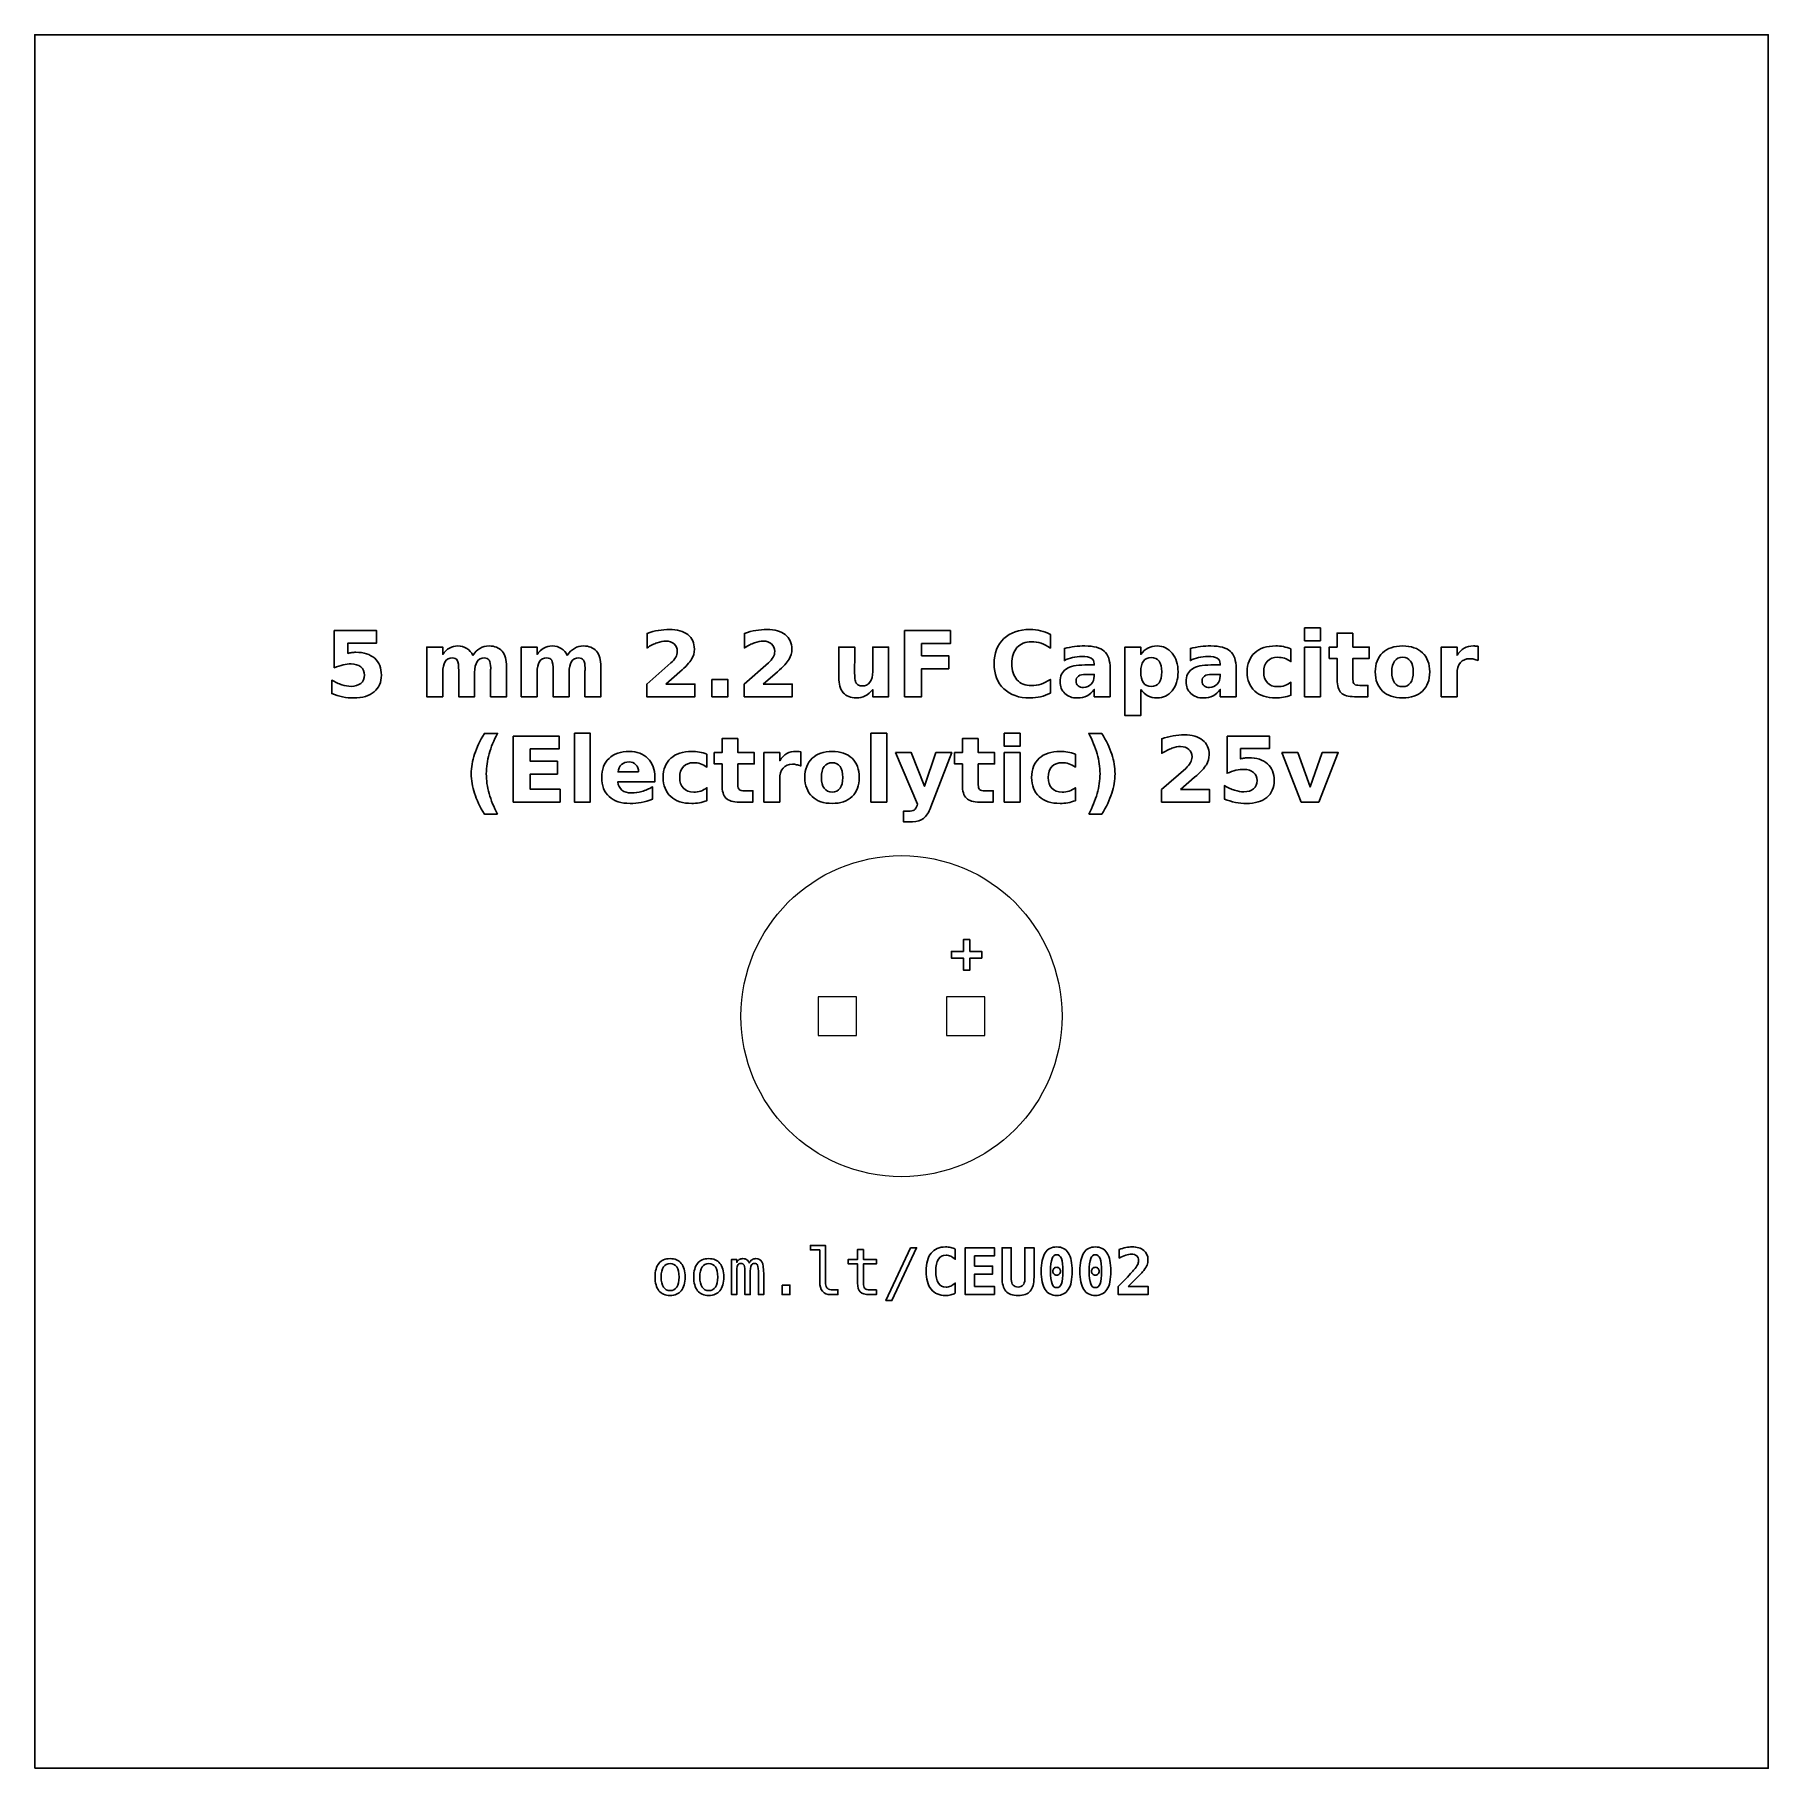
# Model space of a CAD drawing. Header units: centimetres. Extents: x -11.85 to -9.15, y -16.2 to -13.5.
import ezdxf

# ---------------------------------------------------------------- set-up
doc = ezdxf.new("R2010")
doc.units = ezdxf.units.CM
doc.header["$MEASUREMENT"] = 0
doc.layers.add('Layer 1', color=7, linetype='Continuous')

msp = doc.modelspace()

# ---------------------------------------------------------------- linework, layer by layer
at = {"layer": 'Layer 1', "color": 7}
msp.add_lwpolyline([(-11.85, -16.2), (-9.15, -16.2), (-9.15, -13.5), (-11.85, -13.5), (-11.85, -16.2)], close=True, dxfattribs=at)
at = {"layer": 'Layer 1', "color": 7, "lineweight": 20}
for points in [[(-10.63001, -15.05855), (-10.57001, -15.05855), (-10.57001, -14.99855), (-10.63001, -14.99855), (-10.63001, -15.05855)], [(-10.43001, -15.05855), (-10.37001, -15.05855), (-10.37001, -14.99855), (-10.43001, -14.99855), (-10.43001, -15.05855)]]:
    msp.add_lwpolyline(points, close=True, dxfattribs=at)
at = {"layer": 'Layer 1', "color": 250, "lineweight": 20}
msp.add_ellipse((-10.50001, -15.02855), major_axis=(0, 0.25), ratio=1, dxfattribs=at)
at = {"layer": 'Layer 1', "color": 250}
for points, knots in [([(-11.38337, -14.42815), (-11.38337, -14.42815), (-11.31743, -14.42815), (-11.31743, -14.42815), (-11.31743, -14.42815), (-11.31743, -14.42815), (-11.31743, -14.44765), (-11.31743, -14.44765), (-11.31743, -14.44765), (-11.31743, -14.44765), (-11.36223, -14.44765), (-11.36223, -14.44765), (-11.36223, -14.44765), (-11.36223, -14.44765), (-11.36223, -14.46357), (-11.36223, -14.46357), (-11.36223, -14.46357), (-11.36021, -14.46303), (-11.35818, -14.46261), (-11.35614, -14.4623), (-11.35614, -14.4623), (-11.35409, -14.46199), (-11.35195, -14.46185), (-11.34976, -14.46185), (-11.34976, -14.46185), (-11.33721, -14.46185), (-11.32745, -14.46498), (-11.32046, -14.47126), (-11.32046, -14.47126), (-11.31348, -14.47752), (-11.31, -14.48626), (-11.31, -14.49746), (-11.31, -14.49746), (-11.31, -14.50858), (-11.31381, -14.51729), (-11.3214, -14.52359), (-11.3214, -14.52359), (-11.329, -14.52987), (-11.33956, -14.53302), (-11.35306, -14.53302), (-11.35306, -14.53302), (-11.35889, -14.53302), (-11.36468, -14.53245), (-11.37039, -14.53133), (-11.37039, -14.53133), (-11.37611, -14.5302), (-11.3818, -14.5285), (-11.38744, -14.5262), (-11.38744, -14.5262), (-11.38744, -14.5262), (-11.38744, -14.50531), (-11.38744, -14.50531), (-11.38744, -14.50531), (-11.38184, -14.50854), (-11.37653, -14.51094), (-11.3715, -14.51253), (-11.3715, -14.51253), (-11.36646, -14.51416), (-11.36171, -14.51496), (-11.35727, -14.51496), (-11.35727, -14.51496), (-11.35082, -14.51496), (-11.34577, -14.51338), (-11.34207, -14.51023), (-11.34207, -14.51023), (-11.33838, -14.5071), (-11.33652, -14.50285), (-11.33652, -14.49746), (-11.33652, -14.49746), (-11.33652, -14.49205), (-11.33838, -14.48779), (-11.34207, -14.48467), (-11.34207, -14.48467), (-11.34577, -14.48154), (-11.35082, -14.47999), (-11.35727, -14.47999), (-11.35727, -14.47999), (-11.36108, -14.47999), (-11.36515, -14.48048), (-11.36945, -14.48147), (-11.36945, -14.48147), (-11.37378, -14.48245), (-11.37841, -14.48398), (-11.38337, -14.48605), (-11.38337, -14.48605), (-11.38337, -14.48605), (-11.38337, -14.42815), (-11.38337, -14.42815)], [0, 0, 0, 0, 0.0454545, 0.0454545, 0.0454545, 0.0454545, 0.0909091, 0.0909091, 0.0909091, 0.0909091, 0.1363636, 0.1363636, 0.1363636, 0.1363636, 0.1818182, 0.1818182, 0.1818182, 0.1818182, 0.2272727, 0.2272727, 0.2272727, 0.2272727, 0.2727273, 0.2727273, 0.2727273, 0.2727273, 0.3181818, 0.3181818, 0.3181818, 0.3181818, 0.3636364, 0.3636364, 0.3636364, 0.3636364, 0.4090909, 0.4090909, 0.4090909, 0.4090909, 0.4545455, 0.4545455, 0.4545455, 0.4545455, 0.5, 0.5, 0.5, 0.5, 0.5454545, 0.5454545, 0.5454545, 0.5454545, 0.5909091, 0.5909091, 0.5909091, 0.5909091, 0.6363636, 0.6363636, 0.6363636, 0.6363636, 0.6818182, 0.6818182, 0.6818182, 0.6818182, 0.7272727, 0.7272727, 0.7272727, 0.7272727, 0.7727273, 0.7727273, 0.7727273, 0.7727273, 0.8181818, 0.8181818, 0.8181818, 0.8181818, 0.8636364, 0.8636364, 0.8636364, 0.8636364, 0.9090909, 0.9090909, 0.9090909, 0.9090909, 0.9545455, 0.9545455, 0.9545455, 0.9545455, 1, 1, 1, 1]), ([(-10.86714, -14.51152), (-10.86714, -14.51152), (-10.82186, -14.51152), (-10.82186, -14.51152), (-10.82186, -14.51152), (-10.82186, -14.51152), (-10.82186, -14.53102), (-10.82186, -14.53102), (-10.82186, -14.53102), (-10.82186, -14.53102), (-10.89663, -14.53102), (-10.89663, -14.53102), (-10.89663, -14.53102), (-10.89663, -14.53102), (-10.89663, -14.51152), (-10.89663, -14.51152), (-10.89663, -14.51152), (-10.89663, -14.51152), (-10.85907, -14.47839), (-10.85907, -14.47839), (-10.85907, -14.47839), (-10.85571, -14.47535), (-10.85324, -14.47239), (-10.85164, -14.4695), (-10.85164, -14.4695), (-10.85002, -14.4666), (-10.84922, -14.46359), (-10.84922, -14.46046), (-10.84922, -14.46046), (-10.84922, -14.45564), (-10.85084, -14.45176), (-10.85408, -14.44882), (-10.85408, -14.44882), (-10.85731, -14.44588), (-10.86161, -14.44443), (-10.867, -14.44443), (-10.867, -14.44443), (-10.87113, -14.44443), (-10.87565, -14.44532), (-10.88057, -14.44708), (-10.88057, -14.44708), (-10.88548, -14.44885), (-10.89075, -14.45148), (-10.89635, -14.45496), (-10.89635, -14.45496), (-10.89635, -14.45496), (-10.89635, -14.43236), (-10.89635, -14.43236), (-10.89635, -14.43236), (-10.89037, -14.43039), (-10.88447, -14.42888), (-10.87864, -14.42785), (-10.87864, -14.42785), (-10.8728, -14.42681), (-10.86709, -14.42629), (-10.86147, -14.42629), (-10.86147, -14.42629), (-10.84917, -14.42629), (-10.8396, -14.429), (-10.83278, -14.43443), (-10.83278, -14.43443), (-10.82596, -14.43984), (-10.82255, -14.44739), (-10.82255, -14.4571), (-10.82255, -14.4571), (-10.82255, -14.4627), (-10.824, -14.46792), (-10.8269, -14.47277), (-10.8269, -14.47277), (-10.82979, -14.47761), (-10.83588, -14.4841), (-10.84515, -14.49224), (-10.84515, -14.49224), (-10.84515, -14.49224), (-10.86714, -14.51152), (-10.86714, -14.51152)], [0, 0, 0, 0, 0.0526316, 0.0526316, 0.0526316, 0.0526316, 0.1052632, 0.1052632, 0.1052632, 0.1052632, 0.1578947, 0.1578947, 0.1578947, 0.1578947, 0.2105263, 0.2105263, 0.2105263, 0.2105263, 0.2631579, 0.2631579, 0.2631579, 0.2631579, 0.3157895, 0.3157895, 0.3157895, 0.3157895, 0.3684211, 0.3684211, 0.3684211, 0.3684211, 0.4210526, 0.4210526, 0.4210526, 0.4210526, 0.4736842, 0.4736842, 0.4736842, 0.4736842, 0.5263158, 0.5263158, 0.5263158, 0.5263158, 0.5789474, 0.5789474, 0.5789474, 0.5789474, 0.6315789, 0.6315789, 0.6315789, 0.6315789, 0.6842105, 0.6842105, 0.6842105, 0.6842105, 0.7368421, 0.7368421, 0.7368421, 0.7368421, 0.7894737, 0.7894737, 0.7894737, 0.7894737, 0.8421053, 0.8421053, 0.8421053, 0.8421053, 0.8947368, 0.8947368, 0.8947368, 0.8947368, 0.9473684, 0.9473684, 0.9473684, 0.9473684, 1, 1, 1, 1]), ([(-10.71535, -14.51152), (-10.71535, -14.51152), (-10.67007, -14.51152), (-10.67007, -14.51152), (-10.67007, -14.51152), (-10.67007, -14.51152), (-10.67007, -14.53102), (-10.67007, -14.53102), (-10.67007, -14.53102), (-10.67007, -14.53102), (-10.74484, -14.53102), (-10.74484, -14.53102), (-10.74484, -14.53102), (-10.74484, -14.53102), (-10.74484, -14.51152), (-10.74484, -14.51152), (-10.74484, -14.51152), (-10.74484, -14.51152), (-10.70728, -14.47839), (-10.70728, -14.47839), (-10.70728, -14.47839), (-10.70392, -14.47535), (-10.70145, -14.47239), (-10.69985, -14.4695), (-10.69985, -14.4695), (-10.69823, -14.4666), (-10.69743, -14.46359), (-10.69743, -14.46046), (-10.69743, -14.46046), (-10.69743, -14.45564), (-10.69905, -14.45176), (-10.70229, -14.44882), (-10.70229, -14.44882), (-10.70552, -14.44588), (-10.70982, -14.44443), (-10.71521, -14.44443), (-10.71521, -14.44443), (-10.71934, -14.44443), (-10.72386, -14.44532), (-10.72878, -14.44708), (-10.72878, -14.44708), (-10.73369, -14.44885), (-10.73896, -14.45148), (-10.74456, -14.45496), (-10.74456, -14.45496), (-10.74456, -14.45496), (-10.74456, -14.43236), (-10.74456, -14.43236), (-10.74456, -14.43236), (-10.73858, -14.43039), (-10.73268, -14.42888), (-10.72685, -14.42785), (-10.72685, -14.42785), (-10.72101, -14.42681), (-10.7153, -14.42629), (-10.70968, -14.42629), (-10.70968, -14.42629), (-10.69738, -14.42629), (-10.68781, -14.429), (-10.68099, -14.43443), (-10.68099, -14.43443), (-10.67417, -14.43984), (-10.67076, -14.44739), (-10.67076, -14.4571), (-10.67076, -14.4571), (-10.67076, -14.4627), (-10.67221, -14.46792), (-10.67511, -14.47277), (-10.67511, -14.47277), (-10.678, -14.47761), (-10.68409, -14.4841), (-10.69336, -14.49224), (-10.69336, -14.49224), (-10.69336, -14.49224), (-10.71535, -14.51152), (-10.71535, -14.51152)], [0, 0, 0, 0, 0.0526316, 0.0526316, 0.0526316, 0.0526316, 0.1052632, 0.1052632, 0.1052632, 0.1052632, 0.1578947, 0.1578947, 0.1578947, 0.1578947, 0.2105263, 0.2105263, 0.2105263, 0.2105263, 0.2631579, 0.2631579, 0.2631579, 0.2631579, 0.3157895, 0.3157895, 0.3157895, 0.3157895, 0.3684211, 0.3684211, 0.3684211, 0.3684211, 0.4210526, 0.4210526, 0.4210526, 0.4210526, 0.4736842, 0.4736842, 0.4736842, 0.4736842, 0.5263158, 0.5263158, 0.5263158, 0.5263158, 0.5789474, 0.5789474, 0.5789474, 0.5789474, 0.6315789, 0.6315789, 0.6315789, 0.6315789, 0.6842105, 0.6842105, 0.6842105, 0.6842105, 0.7368421, 0.7368421, 0.7368421, 0.7368421, 0.7894737, 0.7894737, 0.7894737, 0.7894737, 0.8421053, 0.8421053, 0.8421053, 0.8421053, 0.8947368, 0.8947368, 0.8947368, 0.8947368, 0.9473684, 0.9473684, 0.9473684, 0.9473684, 1, 1, 1, 1]), ([(-10.49528, -14.42815), (-10.49528, -14.42815), (-10.42369, -14.42815), (-10.42369, -14.42815), (-10.42369, -14.42815), (-10.42369, -14.42815), (-10.42369, -14.44821), (-10.42369, -14.44821), (-10.42369, -14.44821), (-10.42369, -14.44821), (-10.46875, -14.44821), (-10.46875, -14.44821), (-10.46875, -14.44821), (-10.46875, -14.44821), (-10.46875, -14.46736), (-10.46875, -14.46736), (-10.46875, -14.46736), (-10.46875, -14.46736), (-10.42637, -14.46736), (-10.42637, -14.46736), (-10.42637, -14.46736), (-10.42637, -14.46736), (-10.42637, -14.48742), (-10.42637, -14.48742), (-10.42637, -14.48742), (-10.42637, -14.48742), (-10.46875, -14.48742), (-10.46875, -14.48742), (-10.46875, -14.48742), (-10.46875, -14.48742), (-10.46875, -14.53102), (-10.46875, -14.53102), (-10.46875, -14.53102), (-10.46875, -14.53102), (-10.49528, -14.53102), (-10.49528, -14.53102), (-10.49528, -14.53102), (-10.49528, -14.53102), (-10.49528, -14.42815), (-10.49528, -14.42815)], [0, 0, 0, 0, 0.1, 0.1, 0.1, 0.1, 0.2, 0.2, 0.2, 0.2, 0.3, 0.3, 0.3, 0.3, 0.4, 0.4, 0.4, 0.4, 0.5, 0.5, 0.5, 0.5, 0.6, 0.6, 0.6, 0.6, 0.7, 0.7, 0.7, 0.7, 0.8, 0.8, 0.8, 0.8, 0.9, 0.9, 0.9, 0.9, 1, 1, 1, 1]), ([(-10.26817, -14.52538), (-10.27303, -14.52789), (-10.27811, -14.5298), (-10.28341, -14.53109), (-10.28341, -14.53109), (-10.28867, -14.53238), (-10.2942, -14.53302), (-10.29994, -14.53302), (-10.29994, -14.53302), (-10.31706, -14.53302), (-10.33063, -14.52822), (-10.34065, -14.51865), (-10.34065, -14.51865), (-10.35067, -14.50908), (-10.35568, -14.4961), (-10.35568, -14.47968), (-10.35568, -14.47968), (-10.35568, -14.46324), (-10.35067, -14.45023), (-10.34065, -14.44066), (-10.34065, -14.44066), (-10.33063, -14.43109), (-10.31706, -14.42629), (-10.29994, -14.42629), (-10.29994, -14.42629), (-10.2942, -14.42629), (-10.28867, -14.42693), (-10.28341, -14.42822), (-10.28341, -14.42822), (-10.27811, -14.42951), (-10.27303, -14.43142), (-10.26817, -14.43394), (-10.26817, -14.43394), (-10.26817, -14.43394), (-10.26817, -14.45522), (-10.26817, -14.45522), (-10.26817, -14.45522), (-10.27308, -14.45186), (-10.27793, -14.44941), (-10.2827, -14.44786), (-10.2827, -14.44786), (-10.28747, -14.44628), (-10.29251, -14.44551), (-10.2978, -14.44551), (-10.2978, -14.44551), (-10.30725, -14.44551), (-10.31471, -14.44854), (-10.32012, -14.45461), (-10.32012, -14.45461), (-10.32555, -14.46068), (-10.32826, -14.46903), (-10.32826, -14.47968), (-10.32826, -14.47968), (-10.32826, -14.49031), (-10.32555, -14.49864), (-10.32012, -14.5047), (-10.32012, -14.5047), (-10.31471, -14.51077), (-10.30725, -14.5138), (-10.2978, -14.5138), (-10.2978, -14.5138), (-10.29251, -14.5138), (-10.28747, -14.51303), (-10.2827, -14.51145), (-10.2827, -14.51145), (-10.27793, -14.5099), (-10.27308, -14.50745), (-10.26817, -14.50409), (-10.26817, -14.50409), (-10.26817, -14.50409), (-10.26817, -14.52538), (-10.26817, -14.52538)], [0, 0, 0, 0, 0.0555556, 0.0555556, 0.0555556, 0.0555556, 0.1111111, 0.1111111, 0.1111111, 0.1111111, 0.1666667, 0.1666667, 0.1666667, 0.1666667, 0.2222222, 0.2222222, 0.2222222, 0.2222222, 0.2777778, 0.2777778, 0.2777778, 0.2777778, 0.3333333, 0.3333333, 0.3333333, 0.3333333, 0.3888889, 0.3888889, 0.3888889, 0.3888889, 0.4444444, 0.4444444, 0.4444444, 0.4444444, 0.5, 0.5, 0.5, 0.5, 0.5555556, 0.5555556, 0.5555556, 0.5555556, 0.6111111, 0.6111111, 0.6111111, 0.6111111, 0.6666667, 0.6666667, 0.6666667, 0.6666667, 0.7222222, 0.7222222, 0.7222222, 0.7222222, 0.7777778, 0.7777778, 0.7777778, 0.7777778, 0.8333333, 0.8333333, 0.8333333, 0.8333333, 0.8888889, 0.8888889, 0.8888889, 0.8888889, 0.9444444, 0.9444444, 0.9444444, 0.9444444, 1, 1, 1, 1]), ([(-9.87219, -14.4238), (-9.87219, -14.4238), (-9.84752, -14.4238), (-9.84752, -14.4238), (-9.84752, -14.4238), (-9.84752, -14.4238), (-9.84752, -14.44393), (-9.84752, -14.44393), (-9.84752, -14.44393), (-9.84752, -14.44393), (-9.87219, -14.44393), (-9.87219, -14.44393), (-9.87219, -14.44393), (-9.87219, -14.44393), (-9.87219, -14.4238), (-9.87219, -14.4238)], [0, 0, 0, 0, 0.25, 0.25, 0.25, 0.25, 0.5, 0.5, 0.5, 0.5, 0.75, 0.75, 0.75, 0.75, 1, 1, 1, 1]), ([(-9.79685, -14.43194), (-9.79685, -14.43194), (-9.79685, -14.45386), (-9.79685, -14.45386), (-9.79685, -14.45386), (-9.79685, -14.45386), (-9.77143, -14.45386), (-9.77143, -14.45386), (-9.77143, -14.45386), (-9.77143, -14.45386), (-9.77143, -14.4715), (-9.77143, -14.4715), (-9.77143, -14.4715), (-9.77143, -14.4715), (-9.79685, -14.4715), (-9.79685, -14.4715), (-9.79685, -14.4715), (-9.79685, -14.4715), (-9.79685, -14.50421), (-9.79685, -14.50421), (-9.79685, -14.50421), (-9.79685, -14.50781), (-9.79615, -14.51023), (-9.79471, -14.51148), (-9.79471, -14.51148), (-9.7933, -14.51275), (-9.79048, -14.51338), (-9.78625, -14.51338), (-9.78625, -14.51338), (-9.78625, -14.51338), (-9.77357, -14.51338), (-9.77357, -14.51338), (-9.77357, -14.51338), (-9.77357, -14.51338), (-9.77357, -14.53102), (-9.77357, -14.53102), (-9.77357, -14.53102), (-9.77357, -14.53102), (-9.79471, -14.53102), (-9.79471, -14.53102), (-9.79471, -14.53102), (-9.80445, -14.53102), (-9.81137, -14.529), (-9.81543, -14.52493), (-9.81543, -14.52493), (-9.8195, -14.52086), (-9.82153, -14.51395), (-9.82153, -14.50421), (-9.82153, -14.50421), (-9.82153, -14.50421), (-9.82153, -14.4715), (-9.82153, -14.4715), (-9.82153, -14.4715), (-9.82153, -14.4715), (-9.83378, -14.4715), (-9.83378, -14.4715), (-9.83378, -14.4715), (-9.83378, -14.4715), (-9.83378, -14.45386), (-9.83378, -14.45386), (-9.83378, -14.45386), (-9.83378, -14.45386), (-9.82153, -14.45386), (-9.82153, -14.45386), (-9.82153, -14.45386), (-9.82153, -14.45386), (-9.82153, -14.43194), (-9.82153, -14.43194), (-9.82153, -14.43194), (-9.82153, -14.43194), (-9.79685, -14.43194), (-9.79685, -14.43194)], [0, 0, 0, 0, 0.0555556, 0.0555556, 0.0555556, 0.0555556, 0.1111111, 0.1111111, 0.1111111, 0.1111111, 0.1666667, 0.1666667, 0.1666667, 0.1666667, 0.2222222, 0.2222222, 0.2222222, 0.2222222, 0.2777778, 0.2777778, 0.2777778, 0.2777778, 0.3333333, 0.3333333, 0.3333333, 0.3333333, 0.3888889, 0.3888889, 0.3888889, 0.3888889, 0.4444444, 0.4444444, 0.4444444, 0.4444444, 0.5, 0.5, 0.5, 0.5, 0.5555556, 0.5555556, 0.5555556, 0.5555556, 0.6111111, 0.6111111, 0.6111111, 0.6111111, 0.6666667, 0.6666667, 0.6666667, 0.6666667, 0.7222222, 0.7222222, 0.7222222, 0.7222222, 0.7777778, 0.7777778, 0.7777778, 0.7777778, 0.8333333, 0.8333333, 0.8333333, 0.8333333, 0.8888889, 0.8888889, 0.8888889, 0.8888889, 0.9444444, 0.9444444, 0.9444444, 0.9444444, 1, 1, 1, 1]), ([(-11.16764, -14.46667), (-11.16451, -14.4619), (-11.16082, -14.45825), (-11.15651, -14.45576), (-11.15651, -14.45576), (-11.15221, -14.45324), (-11.14751, -14.452), (-11.14236, -14.452), (-11.14236, -14.452), (-11.13349, -14.452), (-11.12674, -14.45473), (-11.12211, -14.46021), (-11.12211, -14.46021), (-11.11747, -14.46566), (-11.11514, -14.47361), (-11.11514, -14.48403), (-11.11514, -14.48403), (-11.11514, -14.48403), (-11.11514, -14.53102), (-11.11514, -14.53102), (-11.11514, -14.53102), (-11.11514, -14.53102), (-11.13996, -14.53102), (-11.13996, -14.53102), (-11.13996, -14.53102), (-11.13996, -14.53102), (-11.13996, -14.49078), (-11.13996, -14.49078), (-11.13996, -14.49078), (-11.13991, -14.49019), (-11.13989, -14.48958), (-11.13986, -14.48892), (-11.13986, -14.48892), (-11.13984, -14.48829), (-11.13982, -14.48737), (-11.13982, -14.48617), (-11.13982, -14.48617), (-11.13982, -14.48071), (-11.14061, -14.47674), (-11.14224, -14.47429), (-11.14224, -14.47429), (-11.14384, -14.47182), (-11.14642, -14.4706), (-11.15, -14.4706), (-11.15, -14.4706), (-11.1547, -14.4706), (-11.1583, -14.47253), (-11.16086, -14.47639), (-11.16086, -14.47639), (-11.1634, -14.48024), (-11.16472, -14.48582), (-11.16482, -14.49313), (-11.16482, -14.49313), (-11.16482, -14.49313), (-11.16482, -14.53102), (-11.16482, -14.53102), (-11.16482, -14.53102), (-11.16482, -14.53102), (-11.18963, -14.53102), (-11.18963, -14.53102), (-11.18963, -14.53102), (-11.18963, -14.53102), (-11.18963, -14.49078), (-11.18963, -14.49078), (-11.18963, -14.49078), (-11.18963, -14.48224), (-11.19036, -14.47674), (-11.19184, -14.47429), (-11.19184, -14.47429), (-11.1933, -14.47182), (-11.19591, -14.4706), (-11.19967, -14.4706), (-11.19967, -14.4706), (-11.20442, -14.4706), (-11.20807, -14.47255), (-11.21063, -14.47643), (-11.21063, -14.47643), (-11.21319, -14.48031), (-11.21449, -14.48584), (-11.21449, -14.49306), (-11.21449, -14.49306), (-11.21449, -14.49306), (-11.21449, -14.53102), (-11.21449, -14.53102), (-11.21449, -14.53102), (-11.21449, -14.53102), (-11.2393, -14.53102), (-11.2393, -14.53102), (-11.2393, -14.53102), (-11.2393, -14.53102), (-11.2393, -14.45386), (-11.2393, -14.45386), (-11.2393, -14.45386), (-11.2393, -14.45386), (-11.21449, -14.45386), (-11.21449, -14.45386), (-11.21449, -14.45386), (-11.21449, -14.45386), (-11.21449, -14.46517), (-11.21449, -14.46517), (-11.21449, -14.46517), (-11.21145, -14.46079), (-11.20797, -14.45753), (-11.20404, -14.45531), (-11.20404, -14.45531), (-11.20012, -14.4531), (-11.19579, -14.452), (-11.19106, -14.452), (-11.19106, -14.452), (-11.18575, -14.452), (-11.18102, -14.45329), (-11.17695, -14.45586), (-11.17695, -14.45586), (-11.17286, -14.45844), (-11.16975, -14.46204), (-11.16764, -14.46667)], [0, 0, 0, 0, 0.0344828, 0.0344828, 0.0344828, 0.0344828, 0.0689655, 0.0689655, 0.0689655, 0.0689655, 0.1034483, 0.1034483, 0.1034483, 0.1034483, 0.137931, 0.137931, 0.137931, 0.137931, 0.1724138, 0.1724138, 0.1724138, 0.1724138, 0.2068966, 0.2068966, 0.2068966, 0.2068966, 0.2413793, 0.2413793, 0.2413793, 0.2413793, 0.2758621, 0.2758621, 0.2758621, 0.2758621, 0.3103448, 0.3103448, 0.3103448, 0.3103448, 0.3448276, 0.3448276, 0.3448276, 0.3448276, 0.3793103, 0.3793103, 0.3793103, 0.3793103, 0.4137931, 0.4137931, 0.4137931, 0.4137931, 0.4482759, 0.4482759, 0.4482759, 0.4482759, 0.4827586, 0.4827586, 0.4827586, 0.4827586, 0.5172414, 0.5172414, 0.5172414, 0.5172414, 0.5517241, 0.5517241, 0.5517241, 0.5517241, 0.5862069, 0.5862069, 0.5862069, 0.5862069, 0.6206897, 0.6206897, 0.6206897, 0.6206897, 0.6551724, 0.6551724, 0.6551724, 0.6551724, 0.6896552, 0.6896552, 0.6896552, 0.6896552, 0.7241379, 0.7241379, 0.7241379, 0.7241379, 0.7586207, 0.7586207, 0.7586207, 0.7586207, 0.7931034, 0.7931034, 0.7931034, 0.7931034, 0.8275862, 0.8275862, 0.8275862, 0.8275862, 0.862069, 0.862069, 0.862069, 0.862069, 0.8965517, 0.8965517, 0.8965517, 0.8965517, 0.9310345, 0.9310345, 0.9310345, 0.9310345, 0.9655172, 0.9655172, 0.9655172, 0.9655172, 1, 1, 1, 1]), ([(-11.0206, -14.46667), (-11.01747, -14.4619), (-11.01378, -14.45825), (-11.00947, -14.45576), (-11.00947, -14.45576), (-11.00517, -14.45324), (-11.00047, -14.452), (-10.99532, -14.452), (-10.99532, -14.452), (-10.98645, -14.452), (-10.9797, -14.45473), (-10.97507, -14.46021), (-10.97507, -14.46021), (-10.97043, -14.46566), (-10.9681, -14.47361), (-10.9681, -14.48403), (-10.9681, -14.48403), (-10.9681, -14.48403), (-10.9681, -14.53102), (-10.9681, -14.53102), (-10.9681, -14.53102), (-10.9681, -14.53102), (-10.99292, -14.53102), (-10.99292, -14.53102), (-10.99292, -14.53102), (-10.99292, -14.53102), (-10.99292, -14.49078), (-10.99292, -14.49078), (-10.99292, -14.49078), (-10.99287, -14.49019), (-10.99285, -14.48958), (-10.99282, -14.48892), (-10.99282, -14.48892), (-10.9928, -14.48829), (-10.99278, -14.48737), (-10.99278, -14.48617), (-10.99278, -14.48617), (-10.99278, -14.48071), (-10.99357, -14.47674), (-10.9952, -14.47429), (-10.9952, -14.47429), (-10.9968, -14.47182), (-10.99938, -14.4706), (-11.00296, -14.4706), (-11.00296, -14.4706), (-11.00766, -14.4706), (-11.01126, -14.47253), (-11.01382, -14.47639), (-11.01382, -14.47639), (-11.01636, -14.48024), (-11.01768, -14.48582), (-11.01778, -14.49313), (-11.01778, -14.49313), (-11.01778, -14.49313), (-11.01778, -14.53102), (-11.01778, -14.53102), (-11.01778, -14.53102), (-11.01778, -14.53102), (-11.04259, -14.53102), (-11.04259, -14.53102), (-11.04259, -14.53102), (-11.04259, -14.53102), (-11.04259, -14.49078), (-11.04259, -14.49078), (-11.04259, -14.49078), (-11.04259, -14.48224), (-11.04332, -14.47674), (-11.0448, -14.47429), (-11.0448, -14.47429), (-11.04626, -14.47182), (-11.04887, -14.4706), (-11.05263, -14.4706), (-11.05263, -14.4706), (-11.05738, -14.4706), (-11.06103, -14.47255), (-11.06359, -14.47643), (-11.06359, -14.47643), (-11.06615, -14.48031), (-11.06745, -14.48584), (-11.06745, -14.49306), (-11.06745, -14.49306), (-11.06745, -14.49306), (-11.06745, -14.53102), (-11.06745, -14.53102), (-11.06745, -14.53102), (-11.06745, -14.53102), (-11.09226, -14.53102), (-11.09226, -14.53102), (-11.09226, -14.53102), (-11.09226, -14.53102), (-11.09226, -14.45386), (-11.09226, -14.45386), (-11.09226, -14.45386), (-11.09226, -14.45386), (-11.06745, -14.45386), (-11.06745, -14.45386), (-11.06745, -14.45386), (-11.06745, -14.45386), (-11.06745, -14.46517), (-11.06745, -14.46517), (-11.06745, -14.46517), (-11.06441, -14.46079), (-11.06093, -14.45753), (-11.057, -14.45531), (-11.057, -14.45531), (-11.05308, -14.4531), (-11.04875, -14.452), (-11.04402, -14.452), (-11.04402, -14.452), (-11.03871, -14.452), (-11.03398, -14.45329), (-11.02991, -14.45586), (-11.02991, -14.45586), (-11.02582, -14.45844), (-11.02271, -14.46204), (-11.0206, -14.46667)], [0, 0, 0, 0, 0.0344828, 0.0344828, 0.0344828, 0.0344828, 0.0689655, 0.0689655, 0.0689655, 0.0689655, 0.1034483, 0.1034483, 0.1034483, 0.1034483, 0.137931, 0.137931, 0.137931, 0.137931, 0.1724138, 0.1724138, 0.1724138, 0.1724138, 0.2068966, 0.2068966, 0.2068966, 0.2068966, 0.2413793, 0.2413793, 0.2413793, 0.2413793, 0.2758621, 0.2758621, 0.2758621, 0.2758621, 0.3103448, 0.3103448, 0.3103448, 0.3103448, 0.3448276, 0.3448276, 0.3448276, 0.3448276, 0.3793103, 0.3793103, 0.3793103, 0.3793103, 0.4137931, 0.4137931, 0.4137931, 0.4137931, 0.4482759, 0.4482759, 0.4482759, 0.4482759, 0.4827586, 0.4827586, 0.4827586, 0.4827586, 0.5172414, 0.5172414, 0.5172414, 0.5172414, 0.5517241, 0.5517241, 0.5517241, 0.5517241, 0.5862069, 0.5862069, 0.5862069, 0.5862069, 0.6206897, 0.6206897, 0.6206897, 0.6206897, 0.6551724, 0.6551724, 0.6551724, 0.6551724, 0.6896552, 0.6896552, 0.6896552, 0.6896552, 0.7241379, 0.7241379, 0.7241379, 0.7241379, 0.7586207, 0.7586207, 0.7586207, 0.7586207, 0.7931034, 0.7931034, 0.7931034, 0.7931034, 0.8275862, 0.8275862, 0.8275862, 0.8275862, 0.862069, 0.862069, 0.862069, 0.862069, 0.8965517, 0.8965517, 0.8965517, 0.8965517, 0.9310345, 0.9310345, 0.9310345, 0.9310345, 0.9655172, 0.9655172, 0.9655172, 0.9655172, 1, 1, 1, 1]), ([(-10.59766, -14.50099), (-10.59766, -14.50099), (-10.59766, -14.45386), (-10.59766, -14.45386), (-10.59766, -14.45386), (-10.59766, -14.45386), (-10.57285, -14.45386), (-10.57285, -14.45386), (-10.57285, -14.45386), (-10.57285, -14.45386), (-10.57285, -14.46157), (-10.57285, -14.46157), (-10.57285, -14.46157), (-10.57285, -14.46576), (-10.57287, -14.471), (-10.57292, -14.4773), (-10.57292, -14.4773), (-10.57297, -14.48363), (-10.57299, -14.48784), (-10.57299, -14.48996), (-10.57299, -14.48996), (-10.57299, -14.49617), (-10.57282, -14.50063), (-10.5725, -14.50336), (-10.5725, -14.50336), (-10.57219, -14.50609), (-10.57163, -14.50807), (-10.57085, -14.50931), (-10.57085, -14.50931), (-10.56984, -14.51094), (-10.56852, -14.51216), (-10.5669, -14.51303), (-10.5669, -14.51303), (-10.56525, -14.5139), (-10.56339, -14.51435), (-10.56128, -14.51435), (-10.56128, -14.51435), (-10.55613, -14.51435), (-10.55208, -14.51237), (-10.54914, -14.50842), (-10.54914, -14.50842), (-10.5462, -14.50447), (-10.54474, -14.49899), (-10.54474, -14.49196), (-10.54474, -14.49196), (-10.54474, -14.49196), (-10.54474, -14.45386), (-10.54474, -14.45386), (-10.54474, -14.45386), (-10.54474, -14.45386), (-10.52007, -14.45386), (-10.52007, -14.45386), (-10.52007, -14.45386), (-10.52007, -14.45386), (-10.52007, -14.53102), (-10.52007, -14.53102), (-10.52007, -14.53102), (-10.52007, -14.53102), (-10.54474, -14.53102), (-10.54474, -14.53102), (-10.54474, -14.53102), (-10.54474, -14.53102), (-10.54474, -14.51985), (-10.54474, -14.51985), (-10.54474, -14.51985), (-10.54846, -14.52436), (-10.55241, -14.52768), (-10.55655, -14.52982), (-10.55655, -14.52982), (-10.56071, -14.53196), (-10.5653, -14.53302), (-10.57031, -14.53302), (-10.57031, -14.53302), (-10.57922, -14.53302), (-10.58599, -14.53029), (-10.59067, -14.52481), (-10.59067, -14.52481), (-10.59533, -14.51935), (-10.59766, -14.51141), (-10.59766, -14.50099)], [0, 0, 0, 0, 0.05, 0.05, 0.05, 0.05, 0.1, 0.1, 0.1, 0.1, 0.15, 0.15, 0.15, 0.15, 0.2, 0.2, 0.2, 0.2, 0.25, 0.25, 0.25, 0.25, 0.3, 0.3, 0.3, 0.3, 0.35, 0.35, 0.35, 0.35, 0.4, 0.4, 0.4, 0.4, 0.45, 0.45, 0.45, 0.45, 0.5, 0.5, 0.5, 0.5, 0.55, 0.55, 0.55, 0.55, 0.6, 0.6, 0.6, 0.6, 0.65, 0.65, 0.65, 0.65, 0.7, 0.7, 0.7, 0.7, 0.75, 0.75, 0.75, 0.75, 0.8, 0.8, 0.8, 0.8, 0.85, 0.85, 0.85, 0.85, 0.9, 0.9, 0.9, 0.9, 0.95, 0.95, 0.95, 0.95, 1, 1, 1, 1]), ([(-10.17503, -14.48697), (-10.17503, -14.48697), (-10.17503, -14.53102), (-10.17503, -14.53102), (-10.17503, -14.53102), (-10.17503, -14.53102), (-10.19992, -14.53102), (-10.19992, -14.53102), (-10.19992, -14.53102), (-10.19992, -14.53102), (-10.19992, -14.51959), (-10.19992, -14.51959), (-10.19992, -14.51959), (-10.20323, -14.52427), (-10.20695, -14.52768), (-10.21107, -14.52982), (-10.21107, -14.52982), (-10.2152, -14.53196), (-10.22024, -14.53302), (-10.22616, -14.53302), (-10.22616, -14.53302), (-10.23416, -14.53302), (-10.24063, -14.53069), (-10.24561, -14.52603), (-10.24561, -14.52603), (-10.2506, -14.52135), (-10.25309, -14.51531), (-10.25309, -14.50785), (-10.25309, -14.50785), (-10.25309, -14.49882), (-10.24999, -14.49217), (-10.24376, -14.48796), (-10.24376, -14.48796), (-10.23752, -14.48372), (-10.22776, -14.48161), (-10.21445, -14.48161), (-10.21445, -14.48161), (-10.21445, -14.48161), (-10.19992, -14.48161), (-10.19992, -14.48161), (-10.19992, -14.48161), (-10.19992, -14.48161), (-10.19992, -14.47968), (-10.19992, -14.47968), (-10.19992, -14.47968), (-10.19992, -14.47578), (-10.20145, -14.47293), (-10.20453, -14.47112), (-10.20453, -14.47112), (-10.20761, -14.46931), (-10.21241, -14.46839), (-10.21892, -14.46839), (-10.21892, -14.46839), (-10.22421, -14.46839), (-10.22913, -14.46891), (-10.23367, -14.46997), (-10.23367, -14.46997), (-10.23821, -14.47102), (-10.24244, -14.47262), (-10.24634, -14.47474), (-10.24634, -14.47474), (-10.24634, -14.47474), (-10.24634, -14.45593), (-10.24634, -14.45593), (-10.24634, -14.45593), (-10.24105, -14.45463), (-10.23576, -14.45367), (-10.23042, -14.45299), (-10.23042, -14.45299), (-10.22511, -14.45233), (-10.21977, -14.452), (-10.21445, -14.452), (-10.21445, -14.452), (-10.20053, -14.452), (-10.19049, -14.45475), (-10.1843, -14.46023), (-10.1843, -14.46023), (-10.17812, -14.46571), (-10.17503, -14.47462), (-10.17503, -14.48697)], [0, 0, 0, 0, 0.05, 0.05, 0.05, 0.05, 0.1, 0.1, 0.1, 0.1, 0.15, 0.15, 0.15, 0.15, 0.2, 0.2, 0.2, 0.2, 0.25, 0.25, 0.25, 0.25, 0.3, 0.3, 0.3, 0.3, 0.35, 0.35, 0.35, 0.35, 0.4, 0.4, 0.4, 0.4, 0.45, 0.45, 0.45, 0.45, 0.5, 0.5, 0.5, 0.5, 0.55, 0.55, 0.55, 0.55, 0.6, 0.6, 0.6, 0.6, 0.65, 0.65, 0.65, 0.65, 0.7, 0.7, 0.7, 0.7, 0.75, 0.75, 0.75, 0.75, 0.8, 0.8, 0.8, 0.8, 0.85, 0.85, 0.85, 0.85, 0.9, 0.9, 0.9, 0.9, 0.95, 0.95, 0.95, 0.95, 1, 1, 1, 1]), ([(-10.12741, -14.51985), (-10.12741, -14.51985), (-10.12741, -14.56037), (-10.12741, -14.56037), (-10.12741, -14.56037), (-10.12741, -14.56037), (-10.15208, -14.56037), (-10.15208, -14.56037), (-10.15208, -14.56037), (-10.15208, -14.56037), (-10.15208, -14.45386), (-10.15208, -14.45386), (-10.15208, -14.45386), (-10.15208, -14.45386), (-10.12741, -14.45386), (-10.12741, -14.45386), (-10.12741, -14.45386), (-10.12741, -14.45386), (-10.12741, -14.46517), (-10.12741, -14.46517), (-10.12741, -14.46517), (-10.12402, -14.46065), (-10.12023, -14.45734), (-10.11612, -14.4552), (-10.11612, -14.4552), (-10.11198, -14.45306), (-10.10723, -14.452), (-10.10184, -14.452), (-10.10184, -14.452), (-10.09234, -14.452), (-10.08453, -14.45578), (-10.07844, -14.46333), (-10.07844, -14.46333), (-10.07233, -14.47088), (-10.06927, -14.48062), (-10.06927, -14.4925), (-10.06927, -14.4925), (-10.06927, -14.5044), (-10.07233, -14.51413), (-10.07844, -14.52168), (-10.07844, -14.52168), (-10.08453, -14.52923), (-10.09234, -14.53302), (-10.10184, -14.53302), (-10.10184, -14.53302), (-10.10723, -14.53302), (-10.11198, -14.53196), (-10.11612, -14.52982), (-10.11612, -14.52982), (-10.12023, -14.52768), (-10.12402, -14.52436), (-10.12741, -14.51985)], [0, 0, 0, 0, 0.0769231, 0.0769231, 0.0769231, 0.0769231, 0.1538462, 0.1538462, 0.1538462, 0.1538462, 0.2307692, 0.2307692, 0.2307692, 0.2307692, 0.3076923, 0.3076923, 0.3076923, 0.3076923, 0.3846154, 0.3846154, 0.3846154, 0.3846154, 0.4615385, 0.4615385, 0.4615385, 0.4615385, 0.5384615, 0.5384615, 0.5384615, 0.5384615, 0.6153846, 0.6153846, 0.6153846, 0.6153846, 0.6923077, 0.6923077, 0.6923077, 0.6923077, 0.7692308, 0.7692308, 0.7692308, 0.7692308, 0.8461538, 0.8461538, 0.8461538, 0.8461538, 0.9230769, 0.9230769, 0.9230769, 0.9230769, 1, 1, 1, 1]), ([(-10.11101, -14.46992), (-10.11631, -14.46992), (-10.12035, -14.47185), (-10.12317, -14.47573), (-10.12317, -14.47573), (-10.12599, -14.47961), (-10.12741, -14.48521), (-10.12741, -14.4925), (-10.12741, -14.4925), (-10.12741, -14.49981), (-10.12599, -14.50541), (-10.12317, -14.50929), (-10.12317, -14.50929), (-10.12035, -14.51317), (-10.11631, -14.5151), (-10.11101, -14.5151), (-10.11101, -14.5151), (-10.10575, -14.5151), (-10.1017, -14.51317), (-10.09893, -14.50931), (-10.09893, -14.50931), (-10.09615, -14.50546), (-10.09476, -14.49986), (-10.09476, -14.4925), (-10.09476, -14.4925), (-10.09476, -14.48516), (-10.09615, -14.47956), (-10.09893, -14.4757), (-10.09893, -14.4757), (-10.1017, -14.47185), (-10.10575, -14.46992), (-10.11101, -14.46992)], [0, 0, 0, 0, 0.125, 0.125, 0.125, 0.125, 0.25, 0.25, 0.25, 0.25, 0.375, 0.375, 0.375, 0.375, 0.5, 0.5, 0.5, 0.5, 0.625, 0.625, 0.625, 0.625, 0.75, 0.75, 0.75, 0.75, 0.875, 0.875, 0.875, 0.875, 1, 1, 1, 1]), ([(-9.97879, -14.48697), (-9.97879, -14.48697), (-9.97879, -14.53102), (-9.97879, -14.53102), (-9.97879, -14.53102), (-9.97879, -14.53102), (-10.00368, -14.53102), (-10.00368, -14.53102), (-10.00368, -14.53102), (-10.00368, -14.53102), (-10.00368, -14.51959), (-10.00368, -14.51959), (-10.00368, -14.51959), (-10.00699, -14.52427), (-10.01071, -14.52768), (-10.01483, -14.52982), (-10.01483, -14.52982), (-10.01896, -14.53196), (-10.024, -14.53302), (-10.02992, -14.53302), (-10.02992, -14.53302), (-10.03792, -14.53302), (-10.04439, -14.53069), (-10.04937, -14.52603), (-10.04937, -14.52603), (-10.05436, -14.52135), (-10.05685, -14.51531), (-10.05685, -14.50785), (-10.05685, -14.50785), (-10.05685, -14.49882), (-10.05375, -14.49217), (-10.04752, -14.48796), (-10.04752, -14.48796), (-10.04128, -14.48372), (-10.03152, -14.48161), (-10.01821, -14.48161), (-10.01821, -14.48161), (-10.01821, -14.48161), (-10.00368, -14.48161), (-10.00368, -14.48161), (-10.00368, -14.48161), (-10.00368, -14.48161), (-10.00368, -14.47968), (-10.00368, -14.47968), (-10.00368, -14.47968), (-10.00368, -14.47578), (-10.00521, -14.47293), (-10.00829, -14.47112), (-10.00829, -14.47112), (-10.01137, -14.46931), (-10.01617, -14.46839), (-10.02268, -14.46839), (-10.02268, -14.46839), (-10.02797, -14.46839), (-10.03289, -14.46891), (-10.03743, -14.46997), (-10.03743, -14.46997), (-10.04197, -14.47102), (-10.0462, -14.47262), (-10.0501, -14.47474), (-10.0501, -14.47474), (-10.0501, -14.47474), (-10.0501, -14.45593), (-10.0501, -14.45593), (-10.0501, -14.45593), (-10.04481, -14.45463), (-10.03952, -14.45367), (-10.03418, -14.45299), (-10.03418, -14.45299), (-10.02887, -14.45233), (-10.02353, -14.452), (-10.01821, -14.452), (-10.01821, -14.452), (-10.00429, -14.452), (-9.99425, -14.45475), (-9.98806, -14.46023), (-9.98806, -14.46023), (-9.98188, -14.46571), (-9.97879, -14.47462), (-9.97879, -14.48697)], [0, 0, 0, 0, 0.05, 0.05, 0.05, 0.05, 0.1, 0.1, 0.1, 0.1, 0.15, 0.15, 0.15, 0.15, 0.2, 0.2, 0.2, 0.2, 0.25, 0.25, 0.25, 0.25, 0.3, 0.3, 0.3, 0.3, 0.35, 0.35, 0.35, 0.35, 0.4, 0.4, 0.4, 0.4, 0.45, 0.45, 0.45, 0.45, 0.5, 0.5, 0.5, 0.5, 0.55, 0.55, 0.55, 0.55, 0.6, 0.6, 0.6, 0.6, 0.65, 0.65, 0.65, 0.65, 0.7, 0.7, 0.7, 0.7, 0.75, 0.75, 0.75, 0.75, 0.8, 0.8, 0.8, 0.8, 0.85, 0.85, 0.85, 0.85, 0.9, 0.9, 0.9, 0.9, 0.95, 0.95, 0.95, 0.95, 1, 1, 1, 1]), ([(-9.89349, -14.45628), (-9.89349, -14.45628), (-9.89349, -14.47639), (-9.89349, -14.47639), (-9.89349, -14.47639), (-9.89685, -14.47408), (-9.90022, -14.47239), (-9.90358, -14.47128), (-9.90358, -14.47128), (-9.90697, -14.47018), (-9.91045, -14.46964), (-9.91409, -14.46964), (-9.91409, -14.46964), (-9.92096, -14.46964), (-9.92632, -14.47164), (-9.93015, -14.47566), (-9.93015, -14.47566), (-9.93399, -14.47968), (-9.93592, -14.4853), (-9.93592, -14.4925), (-9.93592, -14.4925), (-9.93592, -14.49972), (-9.93399, -14.50534), (-9.93015, -14.50936), (-9.93015, -14.50936), (-9.92632, -14.51338), (-9.92096, -14.51538), (-9.91409, -14.51538), (-9.91409, -14.51538), (-9.91023, -14.51538), (-9.90657, -14.51482), (-9.90311, -14.51366), (-9.90311, -14.51366), (-9.89963, -14.51251), (-9.89643, -14.51082), (-9.89349, -14.50856), (-9.89349, -14.50856), (-9.89349, -14.50856), (-9.89349, -14.52874), (-9.89349, -14.52874), (-9.89349, -14.52874), (-9.89735, -14.53017), (-9.90127, -14.53123), (-9.90523, -14.53194), (-9.90523, -14.53194), (-9.9092, -14.53267), (-9.9132, -14.53302), (-9.9172, -14.53302), (-9.9172, -14.53302), (-9.9311, -14.53302), (-9.94198, -14.52944), (-9.94984, -14.52229), (-9.94984, -14.52229), (-9.95769, -14.51517), (-9.96162, -14.50522), (-9.96162, -14.4925), (-9.96162, -14.4925), (-9.96162, -14.4798), (-9.95769, -14.46985), (-9.94984, -14.46272), (-9.94984, -14.46272), (-9.94198, -14.45557), (-9.9311, -14.452), (-9.9172, -14.452), (-9.9172, -14.452), (-9.91315, -14.452), (-9.90915, -14.45235), (-9.90523, -14.45306), (-9.90523, -14.45306), (-9.9013, -14.45379), (-9.89739, -14.45484), (-9.89349, -14.45628)], [0, 0, 0, 0, 0.0555556, 0.0555556, 0.0555556, 0.0555556, 0.1111111, 0.1111111, 0.1111111, 0.1111111, 0.1666667, 0.1666667, 0.1666667, 0.1666667, 0.2222222, 0.2222222, 0.2222222, 0.2222222, 0.2777778, 0.2777778, 0.2777778, 0.2777778, 0.3333333, 0.3333333, 0.3333333, 0.3333333, 0.3888889, 0.3888889, 0.3888889, 0.3888889, 0.4444444, 0.4444444, 0.4444444, 0.4444444, 0.5, 0.5, 0.5, 0.5, 0.5555556, 0.5555556, 0.5555556, 0.5555556, 0.6111111, 0.6111111, 0.6111111, 0.6111111, 0.6666667, 0.6666667, 0.6666667, 0.6666667, 0.7222222, 0.7222222, 0.7222222, 0.7222222, 0.7777778, 0.7777778, 0.7777778, 0.7777778, 0.8333333, 0.8333333, 0.8333333, 0.8333333, 0.8888889, 0.8888889, 0.8888889, 0.8888889, 0.9444444, 0.9444444, 0.9444444, 0.9444444, 1, 1, 1, 1]), ([(-9.87219, -14.45386), (-9.87219, -14.45386), (-9.84752, -14.45386), (-9.84752, -14.45386), (-9.84752, -14.45386), (-9.84752, -14.45386), (-9.84752, -14.53102), (-9.84752, -14.53102), (-9.84752, -14.53102), (-9.84752, -14.53102), (-9.87219, -14.53102), (-9.87219, -14.53102), (-9.87219, -14.53102), (-9.87219, -14.53102), (-9.87219, -14.45386), (-9.87219, -14.45386)], [0, 0, 0, 0, 0.25, 0.25, 0.25, 0.25, 0.5, 0.5, 0.5, 0.5, 0.75, 0.75, 0.75, 0.75, 1, 1, 1, 1]), ([(-9.71964, -14.452), (-9.70636, -14.452), (-9.69599, -14.45557), (-9.68853, -14.46275), (-9.68853, -14.46275), (-9.68107, -14.46992), (-9.67734, -14.47982), (-9.67734, -14.4925), (-9.67734, -14.4925), (-9.67734, -14.5052), (-9.68107, -14.5151), (-9.68853, -14.52227), (-9.68853, -14.52227), (-9.69599, -14.52944), (-9.70636, -14.53302), (-9.71964, -14.53302), (-9.71964, -14.53302), (-9.73296, -14.53302), (-9.74337, -14.52944), (-9.75088, -14.52227), (-9.75088, -14.52227), (-9.75838, -14.5151), (-9.76214, -14.5052), (-9.76214, -14.4925), (-9.76214, -14.4925), (-9.76214, -14.47982), (-9.75838, -14.46992), (-9.75088, -14.46275), (-9.75088, -14.46275), (-9.74337, -14.45557), (-9.73296, -14.452), (-9.71964, -14.452)], [0, 0, 0, 0, 0.125, 0.125, 0.125, 0.125, 0.25, 0.25, 0.25, 0.25, 0.375, 0.375, 0.375, 0.375, 0.5, 0.5, 0.5, 0.5, 0.625, 0.625, 0.625, 0.625, 0.75, 0.75, 0.75, 0.75, 0.875, 0.875, 0.875, 0.875, 1, 1, 1, 1]), ([(-9.71964, -14.46964), (-9.7251, -14.46964), (-9.72926, -14.47159), (-9.73213, -14.47552), (-9.73213, -14.47552), (-9.735, -14.47944), (-9.73644, -14.48511), (-9.73644, -14.4925), (-9.73644, -14.4925), (-9.73644, -14.49991), (-9.735, -14.50557), (-9.73213, -14.5095), (-9.73213, -14.5095), (-9.72926, -14.51343), (-9.7251, -14.51538), (-9.71964, -14.51538), (-9.71964, -14.51538), (-9.71426, -14.51538), (-9.71017, -14.51343), (-9.70732, -14.5095), (-9.70732, -14.5095), (-9.70448, -14.50557), (-9.70304, -14.49991), (-9.70304, -14.4925), (-9.70304, -14.4925), (-9.70304, -14.48511), (-9.70448, -14.47944), (-9.70732, -14.47552), (-9.70732, -14.47552), (-9.71017, -14.47159), (-9.71426, -14.46964), (-9.71964, -14.46964)], [0, 0, 0, 0, 0.125, 0.125, 0.125, 0.125, 0.25, 0.25, 0.25, 0.25, 0.375, 0.375, 0.375, 0.375, 0.5, 0.5, 0.5, 0.5, 0.625, 0.625, 0.625, 0.625, 0.75, 0.75, 0.75, 0.75, 0.875, 0.875, 0.875, 0.875, 1, 1, 1, 1]), ([(-9.60208, -14.47488), (-9.60424, -14.47387), (-9.60638, -14.47312), (-9.60852, -14.47265), (-9.60852, -14.47265), (-9.61066, -14.47215), (-9.6128, -14.47192), (-9.61497, -14.47192), (-9.61497, -14.47192), (-9.62132, -14.47192), (-9.62619, -14.47394), (-9.62962, -14.47801), (-9.62962, -14.47801), (-9.63303, -14.48208), (-9.63475, -14.48791), (-9.63475, -14.49548), (-9.63475, -14.49548), (-9.63475, -14.49548), (-9.63475, -14.53102), (-9.63475, -14.53102), (-9.63475, -14.53102), (-9.63475, -14.53102), (-9.65942, -14.53102), (-9.65942, -14.53102), (-9.65942, -14.53102), (-9.65942, -14.53102), (-9.65942, -14.45386), (-9.65942, -14.45386), (-9.65942, -14.45386), (-9.65942, -14.45386), (-9.63475, -14.45386), (-9.63475, -14.45386), (-9.63475, -14.45386), (-9.63475, -14.45386), (-9.63475, -14.46653), (-9.63475, -14.46653), (-9.63475, -14.46653), (-9.63157, -14.46148), (-9.62793, -14.45781), (-9.62383, -14.45548), (-9.62383, -14.45548), (-9.61972, -14.45315), (-9.61478, -14.452), (-9.60904, -14.452), (-9.60904, -14.452), (-9.60822, -14.452), (-9.60732, -14.45202), (-9.60636, -14.45209), (-9.60636, -14.45209), (-9.6054, -14.45216), (-9.60398, -14.45233), (-9.60215, -14.45254), (-9.60215, -14.45254), (-9.60215, -14.45254), (-9.60208, -14.47488), (-9.60208, -14.47488)], [0, 0, 0, 0, 0.0714286, 0.0714286, 0.0714286, 0.0714286, 0.1428571, 0.1428571, 0.1428571, 0.1428571, 0.2142857, 0.2142857, 0.2142857, 0.2142857, 0.2857143, 0.2857143, 0.2857143, 0.2857143, 0.3571429, 0.3571429, 0.3571429, 0.3571429, 0.4285714, 0.4285714, 0.4285714, 0.4285714, 0.5, 0.5, 0.5, 0.5, 0.5714286, 0.5714286, 0.5714286, 0.5714286, 0.6428571, 0.6428571, 0.6428571, 0.6428571, 0.7142857, 0.7142857, 0.7142857, 0.7142857, 0.7857143, 0.7857143, 0.7857143, 0.7857143, 0.8571429, 0.8571429, 0.8571429, 0.8571429, 0.9285714, 0.9285714, 0.9285714, 0.9285714, 1, 1, 1, 1]), ([(-10.21271, -14.49628), (-10.21786, -14.49628), (-10.22172, -14.49715), (-10.22433, -14.49889), (-10.22433, -14.49889), (-10.22692, -14.50066), (-10.22821, -14.50322), (-10.22821, -14.50663), (-10.22821, -14.50663), (-10.22821, -14.50976), (-10.22718, -14.51221), (-10.22508, -14.51397), (-10.22508, -14.51397), (-10.22299, -14.51573), (-10.2201, -14.51663), (-10.21638, -14.51663), (-10.21638, -14.51663), (-10.21172, -14.51663), (-10.20784, -14.51496), (-10.20467, -14.51162), (-10.20467, -14.51162), (-10.20149, -14.5083), (-10.19992, -14.50412), (-10.19992, -14.49911), (-10.19992, -14.49911), (-10.19992, -14.49911), (-10.19992, -14.49628), (-10.19992, -14.49628), (-10.19992, -14.49628), (-10.19992, -14.49628), (-10.21271, -14.49628), (-10.21271, -14.49628)], [0, 0, 0, 0, 0.125, 0.125, 0.125, 0.125, 0.25, 0.25, 0.25, 0.25, 0.375, 0.375, 0.375, 0.375, 0.5, 0.5, 0.5, 0.5, 0.625, 0.625, 0.625, 0.625, 0.75, 0.75, 0.75, 0.75, 0.875, 0.875, 0.875, 0.875, 1, 1, 1, 1]), ([(-10.01647, -14.49628), (-10.02162, -14.49628), (-10.02548, -14.49715), (-10.02809, -14.49889), (-10.02809, -14.49889), (-10.03068, -14.50066), (-10.03197, -14.50322), (-10.03197, -14.50663), (-10.03197, -14.50663), (-10.03197, -14.50976), (-10.03094, -14.51221), (-10.02884, -14.51397), (-10.02884, -14.51397), (-10.02675, -14.51573), (-10.02386, -14.51663), (-10.02014, -14.51663), (-10.02014, -14.51663), (-10.01548, -14.51663), (-10.0116, -14.51496), (-10.00843, -14.51162), (-10.00843, -14.51162), (-10.00525, -14.5083), (-10.00368, -14.50412), (-10.00368, -14.49911), (-10.00368, -14.49911), (-10.00368, -14.49911), (-10.00368, -14.49628), (-10.00368, -14.49628), (-10.00368, -14.49628), (-10.00368, -14.49628), (-10.01647, -14.49628), (-10.01647, -14.49628)], [0, 0, 0, 0, 0.125, 0.125, 0.125, 0.125, 0.25, 0.25, 0.25, 0.25, 0.375, 0.375, 0.375, 0.375, 0.5, 0.5, 0.5, 0.5, 0.625, 0.625, 0.625, 0.625, 0.75, 0.75, 0.75, 0.75, 0.875, 0.875, 0.875, 0.875, 1, 1, 1, 1]), ([(-10.79522, -14.50435), (-10.79522, -14.50435), (-10.7704, -14.50435), (-10.7704, -14.50435), (-10.7704, -14.50435), (-10.7704, -14.50435), (-10.7704, -14.53102), (-10.7704, -14.53102), (-10.7704, -14.53102), (-10.7704, -14.53102), (-10.79522, -14.53102), (-10.79522, -14.53102), (-10.79522, -14.53102), (-10.79522, -14.53102), (-10.79522, -14.50435), (-10.79522, -14.50435)], [0, 0, 0, 0, 0.25, 0.25, 0.25, 0.25, 0.5, 0.5, 0.5, 0.5, 0.75, 0.75, 0.75, 0.75, 1, 1, 1, 1]), ([(-11.12901, -14.71387), (-11.12901, -14.71387), (-11.14947, -14.71387), (-11.14947, -14.71387), (-11.14947, -14.71387), (-11.1565, -14.70254), (-11.1617, -14.69174), (-11.16504, -14.68151), (-11.16504, -14.68151), (-11.1684, -14.6713), (-11.17007, -14.66117), (-11.17007, -14.6511), (-11.17007, -14.6511), (-11.17007, -14.64104), (-11.16838, -14.63085), (-11.16502, -14.62055), (-11.16502, -14.62055), (-11.16163, -14.61023), (-11.15646, -14.59946), (-11.14947, -14.58819), (-11.14947, -14.58819), (-11.14947, -14.58819), (-11.12901, -14.58819), (-11.12901, -14.58819), (-11.12901, -14.58819), (-11.13489, -14.59908), (-11.13929, -14.60973), (-11.14223, -14.62013), (-11.14223, -14.62013), (-11.14517, -14.63052), (-11.14665, -14.6408), (-11.14665, -14.65096), (-11.14665, -14.65096), (-11.14665, -14.66112), (-11.14519, -14.6714), (-11.14228, -14.68184), (-11.14228, -14.68184), (-11.13936, -14.69226), (-11.13494, -14.70294), (-11.12901, -14.71387)], [0, 0, 0, 0, 0.1, 0.1, 0.1, 0.1, 0.2, 0.2, 0.2, 0.2, 0.3, 0.3, 0.3, 0.3, 0.4, 0.4, 0.4, 0.4, 0.5, 0.5, 0.5, 0.5, 0.6, 0.6, 0.6, 0.6, 0.7, 0.7, 0.7, 0.7, 0.8, 0.8, 0.8, 0.8, 0.9, 0.9, 0.9, 0.9, 1, 1, 1, 1]), ([(-11.10476, -14.5924), (-11.10476, -14.5924), (-11.03317, -14.5924), (-11.03317, -14.5924), (-11.03317, -14.5924), (-11.03317, -14.5924), (-11.03317, -14.61246), (-11.03317, -14.61246), (-11.03317, -14.61246), (-11.03317, -14.61246), (-11.07823, -14.61246), (-11.07823, -14.61246), (-11.07823, -14.61246), (-11.07823, -14.61246), (-11.07823, -14.63161), (-11.07823, -14.63161), (-11.07823, -14.63161), (-11.07823, -14.63161), (-11.03588, -14.63161), (-11.03588, -14.63161), (-11.03588, -14.63161), (-11.03588, -14.63161), (-11.03588, -14.65167), (-11.03588, -14.65167), (-11.03588, -14.65167), (-11.03588, -14.65167), (-11.07823, -14.65167), (-11.07823, -14.65167), (-11.07823, -14.65167), (-11.07823, -14.65167), (-11.07823, -14.67521), (-11.07823, -14.67521), (-11.07823, -14.67521), (-11.07823, -14.67521), (-11.03167, -14.67521), (-11.03167, -14.67521), (-11.03167, -14.67521), (-11.03167, -14.67521), (-11.03167, -14.69527), (-11.03167, -14.69527), (-11.03167, -14.69527), (-11.03167, -14.69527), (-11.10476, -14.69527), (-11.10476, -14.69527), (-11.10476, -14.69527), (-11.10476, -14.69527), (-11.10476, -14.5924), (-11.10476, -14.5924)], [0, 0, 0, 0, 0.0833333, 0.0833333, 0.0833333, 0.0833333, 0.1666667, 0.1666667, 0.1666667, 0.1666667, 0.25, 0.25, 0.25, 0.25, 0.3333333, 0.3333333, 0.3333333, 0.3333333, 0.4166667, 0.4166667, 0.4166667, 0.4166667, 0.5, 0.5, 0.5, 0.5, 0.5833333, 0.5833333, 0.5833333, 0.5833333, 0.6666667, 0.6666667, 0.6666667, 0.6666667, 0.75, 0.75, 0.75, 0.75, 0.8333333, 0.8333333, 0.8333333, 0.8333333, 0.9166667, 0.9166667, 0.9166667, 0.9166667, 1, 1, 1, 1]), ([(-11.00947, -14.58805), (-11.00947, -14.58805), (-10.9848, -14.58805), (-10.9848, -14.58805), (-10.9848, -14.58805), (-10.9848, -14.58805), (-10.9848, -14.69527), (-10.9848, -14.69527), (-10.9848, -14.69527), (-10.9848, -14.69527), (-11.00947, -14.69527), (-11.00947, -14.69527), (-11.00947, -14.69527), (-11.00947, -14.69527), (-11.00947, -14.58805), (-11.00947, -14.58805)], [0, 0, 0, 0, 0.25, 0.25, 0.25, 0.25, 0.5, 0.5, 0.5, 0.5, 0.75, 0.75, 0.75, 0.75, 1, 1, 1, 1]), ([(-10.75478, -14.59619), (-10.75478, -14.59619), (-10.75478, -14.61811), (-10.75478, -14.61811), (-10.75478, -14.61811), (-10.75478, -14.61811), (-10.72936, -14.61811), (-10.72936, -14.61811), (-10.72936, -14.61811), (-10.72936, -14.61811), (-10.72936, -14.63575), (-10.72936, -14.63575), (-10.72936, -14.63575), (-10.72936, -14.63575), (-10.75478, -14.63575), (-10.75478, -14.63575), (-10.75478, -14.63575), (-10.75478, -14.63575), (-10.75478, -14.66846), (-10.75478, -14.66846), (-10.75478, -14.66846), (-10.75478, -14.67206), (-10.75408, -14.67448), (-10.75264, -14.67573), (-10.75264, -14.67573), (-10.75123, -14.677), (-10.74841, -14.67763), (-10.74418, -14.67763), (-10.74418, -14.67763), (-10.74418, -14.67763), (-10.7315, -14.67763), (-10.7315, -14.67763), (-10.7315, -14.67763), (-10.7315, -14.67763), (-10.7315, -14.69527), (-10.7315, -14.69527), (-10.7315, -14.69527), (-10.7315, -14.69527), (-10.75264, -14.69527), (-10.75264, -14.69527), (-10.75264, -14.69527), (-10.76238, -14.69527), (-10.7693, -14.69325), (-10.77336, -14.68918), (-10.77336, -14.68918), (-10.77743, -14.68511), (-10.77946, -14.6782), (-10.77946, -14.66846), (-10.77946, -14.66846), (-10.77946, -14.66846), (-10.77946, -14.63575), (-10.77946, -14.63575), (-10.77946, -14.63575), (-10.77946, -14.63575), (-10.79171, -14.63575), (-10.79171, -14.63575), (-10.79171, -14.63575), (-10.79171, -14.63575), (-10.79171, -14.61811), (-10.79171, -14.61811), (-10.79171, -14.61811), (-10.79171, -14.61811), (-10.77946, -14.61811), (-10.77946, -14.61811), (-10.77946, -14.61811), (-10.77946, -14.61811), (-10.77946, -14.59619), (-10.77946, -14.59619), (-10.77946, -14.59619), (-10.77946, -14.59619), (-10.75478, -14.59619), (-10.75478, -14.59619)], [0, 0, 0, 0, 0.0555556, 0.0555556, 0.0555556, 0.0555556, 0.1111111, 0.1111111, 0.1111111, 0.1111111, 0.1666667, 0.1666667, 0.1666667, 0.1666667, 0.2222222, 0.2222222, 0.2222222, 0.2222222, 0.2777778, 0.2777778, 0.2777778, 0.2777778, 0.3333333, 0.3333333, 0.3333333, 0.3333333, 0.3888889, 0.3888889, 0.3888889, 0.3888889, 0.4444444, 0.4444444, 0.4444444, 0.4444444, 0.5, 0.5, 0.5, 0.5, 0.5555556, 0.5555556, 0.5555556, 0.5555556, 0.6111111, 0.6111111, 0.6111111, 0.6111111, 0.6666667, 0.6666667, 0.6666667, 0.6666667, 0.7222222, 0.7222222, 0.7222222, 0.7222222, 0.7777778, 0.7777778, 0.7777778, 0.7777778, 0.8333333, 0.8333333, 0.8333333, 0.8333333, 0.8888889, 0.8888889, 0.8888889, 0.8888889, 0.9444444, 0.9444444, 0.9444444, 0.9444444, 1, 1, 1, 1]), ([(-10.54776, -14.58805), (-10.54776, -14.58805), (-10.52309, -14.58805), (-10.52309, -14.58805), (-10.52309, -14.58805), (-10.52309, -14.58805), (-10.52309, -14.69527), (-10.52309, -14.69527), (-10.52309, -14.69527), (-10.52309, -14.69527), (-10.54776, -14.69527), (-10.54776, -14.69527), (-10.54776, -14.69527), (-10.54776, -14.69527), (-10.54776, -14.58805), (-10.54776, -14.58805)], [0, 0, 0, 0, 0.25, 0.25, 0.25, 0.25, 0.5, 0.5, 0.5, 0.5, 0.75, 0.75, 0.75, 0.75, 1, 1, 1, 1]), ([(-10.38044, -14.59619), (-10.38044, -14.59619), (-10.38044, -14.61811), (-10.38044, -14.61811), (-10.38044, -14.61811), (-10.38044, -14.61811), (-10.35502, -14.61811), (-10.35502, -14.61811), (-10.35502, -14.61811), (-10.35502, -14.61811), (-10.35502, -14.63575), (-10.35502, -14.63575), (-10.35502, -14.63575), (-10.35502, -14.63575), (-10.38044, -14.63575), (-10.38044, -14.63575), (-10.38044, -14.63575), (-10.38044, -14.63575), (-10.38044, -14.66846), (-10.38044, -14.66846), (-10.38044, -14.66846), (-10.38044, -14.67206), (-10.37974, -14.67448), (-10.3783, -14.67573), (-10.3783, -14.67573), (-10.37689, -14.677), (-10.37407, -14.67763), (-10.36984, -14.67763), (-10.36984, -14.67763), (-10.36984, -14.67763), (-10.35716, -14.67763), (-10.35716, -14.67763), (-10.35716, -14.67763), (-10.35716, -14.67763), (-10.35716, -14.69527), (-10.35716, -14.69527), (-10.35716, -14.69527), (-10.35716, -14.69527), (-10.3783, -14.69527), (-10.3783, -14.69527), (-10.3783, -14.69527), (-10.38804, -14.69527), (-10.39496, -14.69325), (-10.39902, -14.68918), (-10.39902, -14.68918), (-10.40309, -14.68511), (-10.40512, -14.6782), (-10.40512, -14.66846), (-10.40512, -14.66846), (-10.40512, -14.66846), (-10.40512, -14.63575), (-10.40512, -14.63575), (-10.40512, -14.63575), (-10.40512, -14.63575), (-10.41737, -14.63575), (-10.41737, -14.63575), (-10.41737, -14.63575), (-10.41737, -14.63575), (-10.41737, -14.61811), (-10.41737, -14.61811), (-10.41737, -14.61811), (-10.41737, -14.61811), (-10.40512, -14.61811), (-10.40512, -14.61811), (-10.40512, -14.61811), (-10.40512, -14.61811), (-10.40512, -14.59619), (-10.40512, -14.59619), (-10.40512, -14.59619), (-10.40512, -14.59619), (-10.38044, -14.59619), (-10.38044, -14.59619)], [0, 0, 0, 0, 0.0555556, 0.0555556, 0.0555556, 0.0555556, 0.1111111, 0.1111111, 0.1111111, 0.1111111, 0.1666667, 0.1666667, 0.1666667, 0.1666667, 0.2222222, 0.2222222, 0.2222222, 0.2222222, 0.2777778, 0.2777778, 0.2777778, 0.2777778, 0.3333333, 0.3333333, 0.3333333, 0.3333333, 0.3888889, 0.3888889, 0.3888889, 0.3888889, 0.4444444, 0.4444444, 0.4444444, 0.4444444, 0.5, 0.5, 0.5, 0.5, 0.5555556, 0.5555556, 0.5555556, 0.5555556, 0.6111111, 0.6111111, 0.6111111, 0.6111111, 0.6666667, 0.6666667, 0.6666667, 0.6666667, 0.7222222, 0.7222222, 0.7222222, 0.7222222, 0.7777778, 0.7777778, 0.7777778, 0.7777778, 0.8333333, 0.8333333, 0.8333333, 0.8333333, 0.8888889, 0.8888889, 0.8888889, 0.8888889, 0.9444444, 0.9444444, 0.9444444, 0.9444444, 1, 1, 1, 1]), ([(-10.33995, -14.58805), (-10.33995, -14.58805), (-10.31528, -14.58805), (-10.31528, -14.58805), (-10.31528, -14.58805), (-10.31528, -14.58805), (-10.31528, -14.60818), (-10.31528, -14.60818), (-10.31528, -14.60818), (-10.31528, -14.60818), (-10.33995, -14.60818), (-10.33995, -14.60818), (-10.33995, -14.60818), (-10.33995, -14.60818), (-10.33995, -14.58805), (-10.33995, -14.58805)], [0, 0, 0, 0, 0.25, 0.25, 0.25, 0.25, 0.5, 0.5, 0.5, 0.5, 0.75, 0.75, 0.75, 0.75, 1, 1, 1, 1]), ([(-10.20848, -14.71387), (-10.2026, -14.70294), (-10.19818, -14.69226), (-10.19524, -14.68184), (-10.19524, -14.68184), (-10.1923, -14.6714), (-10.19084, -14.66112), (-10.19084, -14.65096), (-10.19084, -14.65096), (-10.19084, -14.6408), (-10.1923, -14.63052), (-10.19524, -14.62013), (-10.19524, -14.62013), (-10.19818, -14.60973), (-10.2026, -14.59908), (-10.20848, -14.58819), (-10.20848, -14.58819), (-10.20848, -14.58819), (-10.18802, -14.58819), (-10.18802, -14.58819), (-10.18802, -14.58819), (-10.18104, -14.59946), (-10.17586, -14.61023), (-10.17247, -14.62055), (-10.17247, -14.62055), (-10.16911, -14.63085), (-10.16742, -14.64104), (-10.16742, -14.6511), (-10.16742, -14.6511), (-10.16742, -14.66117), (-10.16909, -14.6713), (-10.17245, -14.68151), (-10.17245, -14.68151), (-10.17579, -14.69174), (-10.18099, -14.70254), (-10.18802, -14.71387), (-10.18802, -14.71387), (-10.18802, -14.71387), (-10.20848, -14.71387), (-10.20848, -14.71387)], [0, 0, 0, 0, 0.1, 0.1, 0.1, 0.1, 0.2, 0.2, 0.2, 0.2, 0.3, 0.3, 0.3, 0.3, 0.4, 0.4, 0.4, 0.4, 0.5, 0.5, 0.5, 0.5, 0.6, 0.6, 0.6, 0.6, 0.7, 0.7, 0.7, 0.7, 0.8, 0.8, 0.8, 0.8, 0.9, 0.9, 0.9, 0.9, 1, 1, 1, 1]), ([(-10.06549, -14.67577), (-10.06549, -14.67577), (-10.02021, -14.67577), (-10.02021, -14.67577), (-10.02021, -14.67577), (-10.02021, -14.67577), (-10.02021, -14.69527), (-10.02021, -14.69527), (-10.02021, -14.69527), (-10.02021, -14.69527), (-10.09498, -14.69527), (-10.09498, -14.69527), (-10.09498, -14.69527), (-10.09498, -14.69527), (-10.09498, -14.67577), (-10.09498, -14.67577), (-10.09498, -14.67577), (-10.09498, -14.67577), (-10.05742, -14.64264), (-10.05742, -14.64264), (-10.05742, -14.64264), (-10.05406, -14.6396), (-10.05159, -14.63664), (-10.04999, -14.63375), (-10.04999, -14.63375), (-10.04837, -14.63085), (-10.04757, -14.62784), (-10.04757, -14.62471), (-10.04757, -14.62471), (-10.04757, -14.61989), (-10.04919, -14.61601), (-10.05243, -14.61307), (-10.05243, -14.61307), (-10.05566, -14.61013), (-10.05996, -14.60868), (-10.06535, -14.60868), (-10.06535, -14.60868), (-10.06948, -14.60868), (-10.074, -14.60957), (-10.07892, -14.61133), (-10.07892, -14.61133), (-10.08383, -14.6131), (-10.0891, -14.61573), (-10.0947, -14.61921), (-10.0947, -14.61921), (-10.0947, -14.61921), (-10.0947, -14.59661), (-10.0947, -14.59661), (-10.0947, -14.59661), (-10.08872, -14.59464), (-10.08282, -14.59313), (-10.07699, -14.5921), (-10.07699, -14.5921), (-10.07115, -14.59106), (-10.06544, -14.59054), (-10.05982, -14.59054), (-10.05982, -14.59054), (-10.04752, -14.59054), (-10.03795, -14.59325), (-10.03113, -14.59868), (-10.03113, -14.59868), (-10.02431, -14.60409), (-10.0209, -14.61164), (-10.0209, -14.62135), (-10.0209, -14.62135), (-10.0209, -14.62695), (-10.02235, -14.63217), (-10.02525, -14.63702), (-10.02525, -14.63702), (-10.02814, -14.64186), (-10.03423, -14.64835), (-10.0435, -14.65649), (-10.0435, -14.65649), (-10.0435, -14.65649), (-10.06549, -14.67577), (-10.06549, -14.67577)], [0, 0, 0, 0, 0.0526316, 0.0526316, 0.0526316, 0.0526316, 0.1052632, 0.1052632, 0.1052632, 0.1052632, 0.1578947, 0.1578947, 0.1578947, 0.1578947, 0.2105263, 0.2105263, 0.2105263, 0.2105263, 0.2631579, 0.2631579, 0.2631579, 0.2631579, 0.3157895, 0.3157895, 0.3157895, 0.3157895, 0.3684211, 0.3684211, 0.3684211, 0.3684211, 0.4210526, 0.4210526, 0.4210526, 0.4210526, 0.4736842, 0.4736842, 0.4736842, 0.4736842, 0.5263158, 0.5263158, 0.5263158, 0.5263158, 0.5789474, 0.5789474, 0.5789474, 0.5789474, 0.6315789, 0.6315789, 0.6315789, 0.6315789, 0.6842105, 0.6842105, 0.6842105, 0.6842105, 0.7368421, 0.7368421, 0.7368421, 0.7368421, 0.7894737, 0.7894737, 0.7894737, 0.7894737, 0.8421053, 0.8421053, 0.8421053, 0.8421053, 0.8947368, 0.8947368, 0.8947368, 0.8947368, 0.9473684, 0.9473684, 0.9473684, 0.9473684, 1, 1, 1, 1]), ([(-9.993, -14.5924), (-9.993, -14.5924), (-9.92706, -14.5924), (-9.92706, -14.5924), (-9.92706, -14.5924), (-9.92706, -14.5924), (-9.92706, -14.6119), (-9.92706, -14.6119), (-9.92706, -14.6119), (-9.92706, -14.6119), (-9.97186, -14.6119), (-9.97186, -14.6119), (-9.97186, -14.6119), (-9.97186, -14.6119), (-9.97186, -14.62782), (-9.97186, -14.62782), (-9.97186, -14.62782), (-9.96984, -14.62728), (-9.96781, -14.62686), (-9.96577, -14.62655), (-9.96577, -14.62655), (-9.96372, -14.62624), (-9.96158, -14.6261), (-9.95939, -14.6261), (-9.95939, -14.6261), (-9.94684, -14.6261), (-9.93708, -14.62923), (-9.93009, -14.63551), (-9.93009, -14.63551), (-9.92311, -14.64177), (-9.91963, -14.65051), (-9.91963, -14.66171), (-9.91963, -14.66171), (-9.91963, -14.67283), (-9.92344, -14.68154), (-9.93103, -14.68784), (-9.93103, -14.68784), (-9.93863, -14.69412), (-9.94919, -14.69727), (-9.96269, -14.69727), (-9.96269, -14.69727), (-9.96852, -14.69727), (-9.97431, -14.6967), (-9.98002, -14.69558), (-9.98002, -14.69558), (-9.98574, -14.69445), (-9.99143, -14.69275), (-9.99707, -14.69045), (-9.99707, -14.69045), (-9.99707, -14.69045), (-9.99707, -14.66956), (-9.99707, -14.66956), (-9.99707, -14.66956), (-9.99147, -14.67279), (-9.98616, -14.67519), (-9.98113, -14.67678), (-9.98113, -14.67678), (-9.97609, -14.67841), (-9.97134, -14.67921), (-9.9669, -14.67921), (-9.9669, -14.67921), (-9.96045, -14.67921), (-9.9554, -14.67763), (-9.9517, -14.67448), (-9.9517, -14.67448), (-9.94801, -14.67135), (-9.94615, -14.6671), (-9.94615, -14.66171), (-9.94615, -14.66171), (-9.94615, -14.6563), (-9.94801, -14.65204), (-9.9517, -14.64892), (-9.9517, -14.64892), (-9.9554, -14.64579), (-9.96045, -14.64424), (-9.9669, -14.64424), (-9.9669, -14.64424), (-9.97071, -14.64424), (-9.97478, -14.64473), (-9.97908, -14.64572), (-9.97908, -14.64572), (-9.98341, -14.6467), (-9.98804, -14.64823), (-9.993, -14.6503), (-9.993, -14.6503), (-9.993, -14.6503), (-9.993, -14.5924), (-9.993, -14.5924)], [0, 0, 0, 0, 0.0454545, 0.0454545, 0.0454545, 0.0454545, 0.0909091, 0.0909091, 0.0909091, 0.0909091, 0.1363636, 0.1363636, 0.1363636, 0.1363636, 0.1818182, 0.1818182, 0.1818182, 0.1818182, 0.2272727, 0.2272727, 0.2272727, 0.2272727, 0.2727273, 0.2727273, 0.2727273, 0.2727273, 0.3181818, 0.3181818, 0.3181818, 0.3181818, 0.3636364, 0.3636364, 0.3636364, 0.3636364, 0.4090909, 0.4090909, 0.4090909, 0.4090909, 0.4545455, 0.4545455, 0.4545455, 0.4545455, 0.5, 0.5, 0.5, 0.5, 0.5454545, 0.5454545, 0.5454545, 0.5454545, 0.5909091, 0.5909091, 0.5909091, 0.5909091, 0.6363636, 0.6363636, 0.6363636, 0.6363636, 0.6818182, 0.6818182, 0.6818182, 0.6818182, 0.7272727, 0.7272727, 0.7272727, 0.7272727, 0.7727273, 0.7727273, 0.7727273, 0.7727273, 0.8181818, 0.8181818, 0.8181818, 0.8181818, 0.8636364, 0.8636364, 0.8636364, 0.8636364, 0.9090909, 0.9090909, 0.9090909, 0.9090909, 0.9545455, 0.9545455, 0.9545455, 0.9545455, 1, 1, 1, 1]), ([(-10.88406, -14.65649), (-10.88406, -14.65649), (-10.88406, -14.66352), (-10.88406, -14.66352), (-10.88406, -14.66352), (-10.88406, -14.66352), (-10.94173, -14.66352), (-10.94173, -14.66352), (-10.94173, -14.66352), (-10.94114, -14.66931), (-10.93905, -14.67363), (-10.93545, -14.67653), (-10.93545, -14.67653), (-10.93188, -14.67942), (-10.92687, -14.68088), (-10.92045, -14.68088), (-10.92045, -14.68088), (-10.91525, -14.68088), (-10.90993, -14.6801), (-10.90448, -14.67857), (-10.90448, -14.67857), (-10.89905, -14.67702), (-10.89345, -14.67469), (-10.88771, -14.67156), (-10.88771, -14.67156), (-10.88771, -14.67156), (-10.88771, -14.69059), (-10.88771, -14.69059), (-10.88771, -14.69059), (-10.89354, -14.6928), (-10.89937, -14.69445), (-10.90521, -14.69558), (-10.90521, -14.69558), (-10.91104, -14.6967), (-10.91687, -14.69727), (-10.9227, -14.69727), (-10.9227, -14.69727), (-10.93667, -14.69727), (-10.94752, -14.69372), (-10.95525, -14.68662), (-10.95525, -14.68662), (-10.96299, -14.67954), (-10.96687, -14.66956), (-10.96687, -14.65675), (-10.96687, -14.65675), (-10.96687, -14.64416), (-10.96306, -14.63429), (-10.95547, -14.62707), (-10.95547, -14.62707), (-10.94787, -14.61985), (-10.9374, -14.61625), (-10.92409, -14.61625), (-10.92409, -14.61625), (-10.91196, -14.61625), (-10.90227, -14.61989), (-10.89498, -14.62721), (-10.89498, -14.62721), (-10.88771, -14.63452), (-10.88406, -14.64428), (-10.88406, -14.65649)], [0, 0, 0, 0, 0.0666667, 0.0666667, 0.0666667, 0.0666667, 0.1333333, 0.1333333, 0.1333333, 0.1333333, 0.2, 0.2, 0.2, 0.2, 0.2666667, 0.2666667, 0.2666667, 0.2666667, 0.3333333, 0.3333333, 0.3333333, 0.3333333, 0.4, 0.4, 0.4, 0.4, 0.4666667, 0.4666667, 0.4666667, 0.4666667, 0.5333333, 0.5333333, 0.5333333, 0.5333333, 0.6, 0.6, 0.6, 0.6, 0.6666667, 0.6666667, 0.6666667, 0.6666667, 0.7333333, 0.7333333, 0.7333333, 0.7333333, 0.8, 0.8, 0.8, 0.8, 0.8666667, 0.8666667, 0.8666667, 0.8666667, 0.9333333, 0.9333333, 0.9333333, 0.9333333, 1, 1, 1, 1]), ([(-10.90942, -14.6483), (-10.90942, -14.6436), (-10.91078, -14.63984), (-10.91351, -14.63694), (-10.91351, -14.63694), (-10.91626, -14.63408), (-10.91981, -14.63264), (-10.92423, -14.63264), (-10.92423, -14.63264), (-10.92901, -14.63264), (-10.93289, -14.63398), (-10.93588, -14.63669), (-10.93588, -14.63669), (-10.93886, -14.63937), (-10.94072, -14.64325), (-10.94145, -14.6483), (-10.94145, -14.6483), (-10.94145, -14.6483), (-10.90942, -14.6483), (-10.90942, -14.6483)], [0, 0, 0, 0, 0.2, 0.2, 0.2, 0.2, 0.4, 0.4, 0.4, 0.4, 0.6, 0.6, 0.6, 0.6, 0.8, 0.8, 0.8, 0.8, 1, 1, 1, 1]), ([(-10.80304, -14.62053), (-10.80304, -14.62053), (-10.80304, -14.64064), (-10.80304, -14.64064), (-10.80304, -14.64064), (-10.8064, -14.63833), (-10.80977, -14.63664), (-10.81313, -14.63553), (-10.81313, -14.63553), (-10.81652, -14.63443), (-10.82, -14.63389), (-10.82364, -14.63389), (-10.82364, -14.63389), (-10.83051, -14.63389), (-10.83587, -14.63589), (-10.8397, -14.63991), (-10.8397, -14.63991), (-10.84354, -14.64393), (-10.84547, -14.64955), (-10.84547, -14.65675), (-10.84547, -14.65675), (-10.84547, -14.66397), (-10.84354, -14.66959), (-10.8397, -14.67361), (-10.8397, -14.67361), (-10.83587, -14.67763), (-10.83051, -14.67963), (-10.82364, -14.67963), (-10.82364, -14.67963), (-10.81978, -14.67963), (-10.81612, -14.67907), (-10.81266, -14.67791), (-10.81266, -14.67791), (-10.80918, -14.67676), (-10.80598, -14.67507), (-10.80304, -14.67281), (-10.80304, -14.67281), (-10.80304, -14.67281), (-10.80304, -14.69299), (-10.80304, -14.69299), (-10.80304, -14.69299), (-10.8069, -14.69442), (-10.81082, -14.69548), (-10.81478, -14.69619), (-10.81478, -14.69619), (-10.81875, -14.69692), (-10.82275, -14.69727), (-10.82675, -14.69727), (-10.82675, -14.69727), (-10.84065, -14.69727), (-10.85153, -14.69369), (-10.85939, -14.68654), (-10.85939, -14.68654), (-10.86724, -14.67942), (-10.87117, -14.66947), (-10.87117, -14.65675), (-10.87117, -14.65675), (-10.87117, -14.64405), (-10.86724, -14.6341), (-10.85939, -14.62697), (-10.85939, -14.62697), (-10.85153, -14.61982), (-10.84065, -14.61625), (-10.82675, -14.61625), (-10.82675, -14.61625), (-10.8227, -14.61625), (-10.8187, -14.6166), (-10.81478, -14.61731), (-10.81478, -14.61731), (-10.81085, -14.61804), (-10.80694, -14.61909), (-10.80304, -14.62053)], [0, 0, 0, 0, 0.0555556, 0.0555556, 0.0555556, 0.0555556, 0.1111111, 0.1111111, 0.1111111, 0.1111111, 0.1666667, 0.1666667, 0.1666667, 0.1666667, 0.2222222, 0.2222222, 0.2222222, 0.2222222, 0.2777778, 0.2777778, 0.2777778, 0.2777778, 0.3333333, 0.3333333, 0.3333333, 0.3333333, 0.3888889, 0.3888889, 0.3888889, 0.3888889, 0.4444444, 0.4444444, 0.4444444, 0.4444444, 0.5, 0.5, 0.5, 0.5, 0.5555556, 0.5555556, 0.5555556, 0.5555556, 0.6111111, 0.6111111, 0.6111111, 0.6111111, 0.6666667, 0.6666667, 0.6666667, 0.6666667, 0.7222222, 0.7222222, 0.7222222, 0.7222222, 0.7777778, 0.7777778, 0.7777778, 0.7777778, 0.8333333, 0.8333333, 0.8333333, 0.8333333, 0.8888889, 0.8888889, 0.8888889, 0.8888889, 0.9444444, 0.9444444, 0.9444444, 0.9444444, 1, 1, 1, 1]), ([(-10.65695, -14.63913), (-10.65911, -14.63812), (-10.66125, -14.63737), (-10.66339, -14.6369), (-10.66339, -14.6369), (-10.66553, -14.6364), (-10.66767, -14.63617), (-10.66984, -14.63617), (-10.66984, -14.63617), (-10.67619, -14.63617), (-10.68106, -14.63819), (-10.68449, -14.64226), (-10.68449, -14.64226), (-10.6879, -14.64633), (-10.68962, -14.65216), (-10.68962, -14.65973), (-10.68962, -14.65973), (-10.68962, -14.65973), (-10.68962, -14.69527), (-10.68962, -14.69527), (-10.68962, -14.69527), (-10.68962, -14.69527), (-10.71429, -14.69527), (-10.71429, -14.69527), (-10.71429, -14.69527), (-10.71429, -14.69527), (-10.71429, -14.61811), (-10.71429, -14.61811), (-10.71429, -14.61811), (-10.71429, -14.61811), (-10.68962, -14.61811), (-10.68962, -14.61811), (-10.68962, -14.61811), (-10.68962, -14.61811), (-10.68962, -14.63078), (-10.68962, -14.63078), (-10.68962, -14.63078), (-10.68644, -14.62573), (-10.6828, -14.62206), (-10.6787, -14.61973), (-10.6787, -14.61973), (-10.67459, -14.6174), (-10.66965, -14.61625), (-10.66391, -14.61625), (-10.66391, -14.61625), (-10.66309, -14.61625), (-10.66219, -14.61627), (-10.66123, -14.61634), (-10.66123, -14.61634), (-10.66027, -14.61641), (-10.65885, -14.61658), (-10.65702, -14.61679), (-10.65702, -14.61679), (-10.65702, -14.61679), (-10.65695, -14.63913), (-10.65695, -14.63913)], [0, 0, 0, 0, 0.0714286, 0.0714286, 0.0714286, 0.0714286, 0.1428571, 0.1428571, 0.1428571, 0.1428571, 0.2142857, 0.2142857, 0.2142857, 0.2142857, 0.2857143, 0.2857143, 0.2857143, 0.2857143, 0.3571429, 0.3571429, 0.3571429, 0.3571429, 0.4285714, 0.4285714, 0.4285714, 0.4285714, 0.5, 0.5, 0.5, 0.5, 0.5714286, 0.5714286, 0.5714286, 0.5714286, 0.6428571, 0.6428571, 0.6428571, 0.6428571, 0.7142857, 0.7142857, 0.7142857, 0.7142857, 0.7857143, 0.7857143, 0.7857143, 0.7857143, 0.8571429, 0.8571429, 0.8571429, 0.8571429, 0.9285714, 0.9285714, 0.9285714, 0.9285714, 1, 1, 1, 1]), ([(-10.60798, -14.61625), (-10.5947, -14.61625), (-10.58433, -14.61982), (-10.57687, -14.627), (-10.57687, -14.627), (-10.56941, -14.63417), (-10.56568, -14.64407), (-10.56568, -14.65675), (-10.56568, -14.65675), (-10.56568, -14.66945), (-10.56941, -14.67935), (-10.57687, -14.68652), (-10.57687, -14.68652), (-10.58433, -14.69369), (-10.5947, -14.69727), (-10.60798, -14.69727), (-10.60798, -14.69727), (-10.6213, -14.69727), (-10.63171, -14.69369), (-10.63922, -14.68652), (-10.63922, -14.68652), (-10.64672, -14.67935), (-10.65048, -14.66945), (-10.65048, -14.65675), (-10.65048, -14.65675), (-10.65048, -14.64407), (-10.64672, -14.63417), (-10.63922, -14.627), (-10.63922, -14.627), (-10.63171, -14.61982), (-10.6213, -14.61625), (-10.60798, -14.61625)], [0, 0, 0, 0, 0.125, 0.125, 0.125, 0.125, 0.25, 0.25, 0.25, 0.25, 0.375, 0.375, 0.375, 0.375, 0.5, 0.5, 0.5, 0.5, 0.625, 0.625, 0.625, 0.625, 0.75, 0.75, 0.75, 0.75, 0.875, 0.875, 0.875, 0.875, 1, 1, 1, 1]), ([(-10.60798, -14.63389), (-10.61344, -14.63389), (-10.6176, -14.63584), (-10.62047, -14.63977), (-10.62047, -14.63977), (-10.62334, -14.64369), (-10.62478, -14.64936), (-10.62478, -14.65675), (-10.62478, -14.65675), (-10.62478, -14.66416), (-10.62334, -14.66982), (-10.62047, -14.67375), (-10.62047, -14.67375), (-10.6176, -14.67768), (-10.61344, -14.67963), (-10.60798, -14.67963), (-10.60798, -14.67963), (-10.6026, -14.67963), (-10.59851, -14.67768), (-10.59566, -14.67375), (-10.59566, -14.67375), (-10.59282, -14.66982), (-10.59138, -14.66416), (-10.59138, -14.65675), (-10.59138, -14.65675), (-10.59138, -14.64936), (-10.59282, -14.64369), (-10.59566, -14.63977), (-10.59566, -14.63977), (-10.59851, -14.63584), (-10.6026, -14.63389), (-10.60798, -14.63389)], [0, 0, 0, 0, 0.125, 0.125, 0.125, 0.125, 0.25, 0.25, 0.25, 0.25, 0.375, 0.375, 0.375, 0.375, 0.5, 0.5, 0.5, 0.5, 0.625, 0.625, 0.625, 0.625, 0.75, 0.75, 0.75, 0.75, 0.875, 0.875, 0.875, 0.875, 1, 1, 1, 1]), ([(-10.50951, -14.61811), (-10.50951, -14.61811), (-10.48484, -14.61811), (-10.48484, -14.61811), (-10.48484, -14.61811), (-10.48484, -14.61811), (-10.4641, -14.67046), (-10.4641, -14.67046), (-10.4641, -14.67046), (-10.4641, -14.67046), (-10.44646, -14.61811), (-10.44646, -14.61811), (-10.44646, -14.61811), (-10.44646, -14.61811), (-10.42179, -14.61811), (-10.42179, -14.61811), (-10.42179, -14.61811), (-10.42179, -14.61811), (-10.45425, -14.70258), (-10.45425, -14.70258), (-10.45425, -14.70258), (-10.45751, -14.71117), (-10.4613, -14.71717), (-10.46565, -14.7206), (-10.46565, -14.7206), (-10.47, -14.72401), (-10.47572, -14.72573), (-10.48284, -14.72573), (-10.48284, -14.72573), (-10.48284, -14.72573), (-10.49712, -14.72573), (-10.49712, -14.72573), (-10.49712, -14.72573), (-10.49712, -14.72573), (-10.49712, -14.70955), (-10.49712, -14.70955), (-10.49712, -14.70955), (-10.49712, -14.70955), (-10.48938, -14.70955), (-10.48938, -14.70955), (-10.48938, -14.70955), (-10.48522, -14.70955), (-10.48216, -14.70889), (-10.48026, -14.70755), (-10.48026, -14.70755), (-10.47835, -14.70621), (-10.47687, -14.70383), (-10.47581, -14.70037), (-10.47581, -14.70037), (-10.47581, -14.70037), (-10.47513, -14.69823), (-10.47513, -14.69823), (-10.47513, -14.69823), (-10.47513, -14.69823), (-10.50951, -14.61811), (-10.50951, -14.61811)], [0, 0, 0, 0, 0.0714286, 0.0714286, 0.0714286, 0.0714286, 0.1428571, 0.1428571, 0.1428571, 0.1428571, 0.2142857, 0.2142857, 0.2142857, 0.2142857, 0.2857143, 0.2857143, 0.2857143, 0.2857143, 0.3571429, 0.3571429, 0.3571429, 0.3571429, 0.4285714, 0.4285714, 0.4285714, 0.4285714, 0.5, 0.5, 0.5, 0.5, 0.5714286, 0.5714286, 0.5714286, 0.5714286, 0.6428571, 0.6428571, 0.6428571, 0.6428571, 0.7142857, 0.7142857, 0.7142857, 0.7142857, 0.7857143, 0.7857143, 0.7857143, 0.7857143, 0.8571429, 0.8571429, 0.8571429, 0.8571429, 0.9285714, 0.9285714, 0.9285714, 0.9285714, 1, 1, 1, 1]), ([(-10.33995, -14.61811), (-10.33995, -14.61811), (-10.31528, -14.61811), (-10.31528, -14.61811), (-10.31528, -14.61811), (-10.31528, -14.61811), (-10.31528, -14.69527), (-10.31528, -14.69527), (-10.31528, -14.69527), (-10.31528, -14.69527), (-10.33995, -14.69527), (-10.33995, -14.69527), (-10.33995, -14.69527), (-10.33995, -14.69527), (-10.33995, -14.61811), (-10.33995, -14.61811)], [0, 0, 0, 0, 0.25, 0.25, 0.25, 0.25, 0.5, 0.5, 0.5, 0.5, 0.75, 0.75, 0.75, 0.75, 1, 1, 1, 1]), ([(-10.22922, -14.62053), (-10.22922, -14.62053), (-10.22922, -14.64064), (-10.22922, -14.64064), (-10.22922, -14.64064), (-10.23258, -14.63833), (-10.23595, -14.63664), (-10.23931, -14.63553), (-10.23931, -14.63553), (-10.2427, -14.63443), (-10.24618, -14.63389), (-10.24982, -14.63389), (-10.24982, -14.63389), (-10.25669, -14.63389), (-10.26205, -14.63589), (-10.26588, -14.63991), (-10.26588, -14.63991), (-10.26972, -14.64393), (-10.27165, -14.64955), (-10.27165, -14.65675), (-10.27165, -14.65675), (-10.27165, -14.66397), (-10.26972, -14.66959), (-10.26588, -14.67361), (-10.26588, -14.67361), (-10.26205, -14.67763), (-10.25669, -14.67963), (-10.24982, -14.67963), (-10.24982, -14.67963), (-10.24596, -14.67963), (-10.2423, -14.67907), (-10.23884, -14.67791), (-10.23884, -14.67791), (-10.23536, -14.67676), (-10.23216, -14.67507), (-10.22922, -14.67281), (-10.22922, -14.67281), (-10.22922, -14.67281), (-10.22922, -14.69299), (-10.22922, -14.69299), (-10.22922, -14.69299), (-10.23308, -14.69442), (-10.237, -14.69548), (-10.24096, -14.69619), (-10.24096, -14.69619), (-10.24493, -14.69692), (-10.24893, -14.69727), (-10.25293, -14.69727), (-10.25293, -14.69727), (-10.26683, -14.69727), (-10.27771, -14.69369), (-10.28557, -14.68654), (-10.28557, -14.68654), (-10.29342, -14.67942), (-10.29735, -14.66947), (-10.29735, -14.65675), (-10.29735, -14.65675), (-10.29735, -14.64405), (-10.29342, -14.6341), (-10.28557, -14.62697), (-10.28557, -14.62697), (-10.27771, -14.61982), (-10.26683, -14.61625), (-10.25293, -14.61625), (-10.25293, -14.61625), (-10.24888, -14.61625), (-10.24488, -14.6166), (-10.24096, -14.61731), (-10.24096, -14.61731), (-10.23703, -14.61804), (-10.23312, -14.61909), (-10.22922, -14.62053)], [0, 0, 0, 0, 0.0555556, 0.0555556, 0.0555556, 0.0555556, 0.1111111, 0.1111111, 0.1111111, 0.1111111, 0.1666667, 0.1666667, 0.1666667, 0.1666667, 0.2222222, 0.2222222, 0.2222222, 0.2222222, 0.2777778, 0.2777778, 0.2777778, 0.2777778, 0.3333333, 0.3333333, 0.3333333, 0.3333333, 0.3888889, 0.3888889, 0.3888889, 0.3888889, 0.4444444, 0.4444444, 0.4444444, 0.4444444, 0.5, 0.5, 0.5, 0.5, 0.5555556, 0.5555556, 0.5555556, 0.5555556, 0.6111111, 0.6111111, 0.6111111, 0.6111111, 0.6666667, 0.6666667, 0.6666667, 0.6666667, 0.7222222, 0.7222222, 0.7222222, 0.7222222, 0.7777778, 0.7777778, 0.7777778, 0.7777778, 0.8333333, 0.8333333, 0.8333333, 0.8333333, 0.8888889, 0.8888889, 0.8888889, 0.8888889, 0.9444444, 0.9444444, 0.9444444, 0.9444444, 1, 1, 1, 1]), ([(-9.90763, -14.61811), (-9.90763, -14.61811), (-9.88296, -14.61811), (-9.88296, -14.61811), (-9.88296, -14.61811), (-9.88296, -14.61811), (-9.86374, -14.67142), (-9.86374, -14.67142), (-9.86374, -14.67142), (-9.86374, -14.67142), (-9.8446, -14.61811), (-9.8446, -14.61811), (-9.8446, -14.61811), (-9.8446, -14.61811), (-9.81986, -14.61811), (-9.81986, -14.61811), (-9.81986, -14.61811), (-9.81986, -14.61811), (-9.85025, -14.69527), (-9.85025, -14.69527), (-9.85025, -14.69527), (-9.85025, -14.69527), (-9.87731, -14.69527), (-9.87731, -14.69527), (-9.87731, -14.69527), (-9.87731, -14.69527), (-9.90763, -14.61811), (-9.90763, -14.61811)], [0, 0, 0, 0, 0.1428571, 0.1428571, 0.1428571, 0.1428571, 0.2857143, 0.2857143, 0.2857143, 0.2857143, 0.4285714, 0.4285714, 0.4285714, 0.4285714, 0.5714286, 0.5714286, 0.5714286, 0.5714286, 0.7142857, 0.7142857, 0.7142857, 0.7142857, 0.8571429, 0.8571429, 0.8571429, 0.8571429, 1, 1, 1, 1]), ([(-10.39343, -14.90935), (-10.39343, -14.90935), (-10.39343, -14.92787), (-10.39343, -14.92787), (-10.39343, -14.92787), (-10.39343, -14.92787), (-10.37491, -14.92787), (-10.37491, -14.92787), (-10.37491, -14.92787), (-10.37491, -14.92787), (-10.37491, -14.93812), (-10.37491, -14.93812), (-10.37491, -14.93812), (-10.37491, -14.93812), (-10.39343, -14.93812), (-10.39343, -14.93812), (-10.39343, -14.93812), (-10.39343, -14.93812), (-10.39343, -14.95673), (-10.39343, -14.95673), (-10.39343, -14.95673), (-10.39343, -14.95673), (-10.40368, -14.95673), (-10.40368, -14.95673), (-10.40368, -14.95673), (-10.40368, -14.95673), (-10.40368, -14.93812), (-10.40368, -14.93812), (-10.40368, -14.93812), (-10.40368, -14.93812), (-10.42228, -14.93812), (-10.42228, -14.93812), (-10.42228, -14.93812), (-10.42228, -14.93812), (-10.42228, -14.92787), (-10.42228, -14.92787), (-10.42228, -14.92787), (-10.42228, -14.92787), (-10.40368, -14.92787), (-10.40368, -14.92787), (-10.40368, -14.92787), (-10.40368, -14.92787), (-10.40368, -14.90935), (-10.40368, -14.90935), (-10.40368, -14.90935), (-10.40368, -14.90935), (-10.39343, -14.90935), (-10.39343, -14.90935)], [0, 0, 0, 0, 0.0833333, 0.0833333, 0.0833333, 0.0833333, 0.1666667, 0.1666667, 0.1666667, 0.1666667, 0.25, 0.25, 0.25, 0.25, 0.3333333, 0.3333333, 0.3333333, 0.3333333, 0.4166667, 0.4166667, 0.4166667, 0.4166667, 0.5, 0.5, 0.5, 0.5, 0.5833333, 0.5833333, 0.5833333, 0.5833333, 0.6666667, 0.6666667, 0.6666667, 0.6666667, 0.75, 0.75, 0.75, 0.75, 0.8333333, 0.8333333, 0.8333333, 0.8333333, 0.9166667, 0.9166667, 0.9166667, 0.9166667, 1, 1, 1, 1]), ([(-10.61844, -15.44235), (-10.61844, -15.44639), (-10.6177, -15.44942), (-10.61622, -15.45147), (-10.61622, -15.45147), (-10.61474, -15.45352), (-10.61255, -15.45455), (-10.60965, -15.45455), (-10.60965, -15.45455), (-10.60965, -15.45455), (-10.59915, -15.45455), (-10.59915, -15.45455), (-10.59915, -15.45455), (-10.59915, -15.45455), (-10.59915, -15.46217), (-10.59915, -15.46217), (-10.59915, -15.46217), (-10.59915, -15.46217), (-10.61052, -15.46217), (-10.61052, -15.46217), (-10.61052, -15.46217), (-10.6159, -15.46217), (-10.62005, -15.46044), (-10.623, -15.45699), (-10.623, -15.45699), (-10.62595, -15.45354), (-10.62742, -15.44865), (-10.62742, -15.44235), (-10.62742, -15.44235), (-10.62742, -15.44235), (-10.62742, -15.39268), (-10.62742, -15.39268), (-10.62742, -15.39268), (-10.62742, -15.39268), (-10.64182, -15.39268), (-10.64182, -15.39268), (-10.64182, -15.39268), (-10.64182, -15.39268), (-10.64182, -15.38565), (-10.64182, -15.38565), (-10.64182, -15.38565), (-10.64182, -15.38565), (-10.61844, -15.38565), (-10.61844, -15.38565), (-10.61844, -15.38565), (-10.61844, -15.38565), (-10.61844, -15.44235), (-10.61844, -15.44235)], [0, 0, 0, 0, 0.0833333, 0.0833333, 0.0833333, 0.0833333, 0.1666667, 0.1666667, 0.1666667, 0.1666667, 0.25, 0.25, 0.25, 0.25, 0.3333333, 0.3333333, 0.3333333, 0.3333333, 0.4166667, 0.4166667, 0.4166667, 0.4166667, 0.5, 0.5, 0.5, 0.5, 0.5833333, 0.5833333, 0.5833333, 0.5833333, 0.6666667, 0.6666667, 0.6666667, 0.6666667, 0.75, 0.75, 0.75, 0.75, 0.8333333, 0.8333333, 0.8333333, 0.8333333, 0.9166667, 0.9166667, 0.9166667, 0.9166667, 1, 1, 1, 1]), ([(-10.4858, -15.38926), (-10.4858, -15.38926), (-10.47651, -15.38926), (-10.47651, -15.38926), (-10.47651, -15.38926), (-10.47651, -15.38926), (-10.5149, -15.47145), (-10.5149, -15.47145), (-10.5149, -15.47145), (-10.5149, -15.47145), (-10.52424, -15.47145), (-10.52424, -15.47145), (-10.52424, -15.47145), (-10.52424, -15.47145), (-10.4858, -15.38926), (-10.4858, -15.38926)], [0, 0, 0, 0, 0.25, 0.25, 0.25, 0.25, 0.5, 0.5, 0.5, 0.5, 0.75, 0.75, 0.75, 0.75, 1, 1, 1, 1]), ([(-10.41622, -15.46007), (-10.4185, -15.46124), (-10.42089, -15.46212), (-10.42341, -15.4627), (-10.42341, -15.4627), (-10.42591, -15.46329), (-10.42854, -15.46359), (-10.43131, -15.46359), (-10.43131, -15.46359), (-10.44114, -15.46359), (-10.44866, -15.46035), (-10.45383, -15.45387), (-10.45383, -15.45387), (-10.45901, -15.44739), (-10.46159, -15.43803), (-10.46159, -15.42578), (-10.46159, -15.42578), (-10.46159, -15.41352), (-10.45901, -15.40415), (-10.45383, -15.39766), (-10.45383, -15.39766), (-10.44866, -15.39118), (-10.44114, -15.38795), (-10.43131, -15.38795), (-10.43131, -15.38795), (-10.42854, -15.38795), (-10.42589, -15.38825), (-10.42336, -15.38883), (-10.42336, -15.38883), (-10.42081, -15.38941), (-10.41844, -15.3903), (-10.41622, -15.39146), (-10.41622, -15.39146), (-10.41622, -15.39146), (-10.41622, -15.40748), (-10.41622, -15.40748), (-10.41622, -15.40748), (-10.41869, -15.4052), (-10.42111, -15.40353), (-10.42342, -15.40246), (-10.42342, -15.40246), (-10.42576, -15.40141), (-10.42816, -15.40088), (-10.43064, -15.40088), (-10.43064, -15.40088), (-10.43591, -15.40088), (-10.43989, -15.40298), (-10.44257, -15.40716), (-10.44257, -15.40716), (-10.44526, -15.41135), (-10.44661, -15.41755), (-10.44661, -15.42578), (-10.44661, -15.42578), (-10.44661, -15.434), (-10.44526, -15.44018), (-10.44257, -15.44437), (-10.44257, -15.44437), (-10.43989, -15.44855), (-10.43591, -15.45065), (-10.43064, -15.45065), (-10.43064, -15.45065), (-10.42816, -15.45065), (-10.42576, -15.45012), (-10.42342, -15.44907), (-10.42342, -15.44907), (-10.42111, -15.448), (-10.41869, -15.44634), (-10.41622, -15.44405), (-10.41622, -15.44405), (-10.41622, -15.44405), (-10.41622, -15.46007), (-10.41622, -15.46007)], [0, 0, 0, 0, 0.0555556, 0.0555556, 0.0555556, 0.0555556, 0.1111111, 0.1111111, 0.1111111, 0.1111111, 0.1666667, 0.1666667, 0.1666667, 0.1666667, 0.2222222, 0.2222222, 0.2222222, 0.2222222, 0.2777778, 0.2777778, 0.2777778, 0.2777778, 0.3333333, 0.3333333, 0.3333333, 0.3333333, 0.3888889, 0.3888889, 0.3888889, 0.3888889, 0.4444444, 0.4444444, 0.4444444, 0.4444444, 0.5, 0.5, 0.5, 0.5, 0.5555556, 0.5555556, 0.5555556, 0.5555556, 0.6111111, 0.6111111, 0.6111111, 0.6111111, 0.6666667, 0.6666667, 0.6666667, 0.6666667, 0.7222222, 0.7222222, 0.7222222, 0.7222222, 0.7777778, 0.7777778, 0.7777778, 0.7777778, 0.8333333, 0.8333333, 0.8333333, 0.8333333, 0.8888889, 0.8888889, 0.8888889, 0.8888889, 0.9444444, 0.9444444, 0.9444444, 0.9444444, 1, 1, 1, 1]), ([(-10.35518, -15.46217), (-10.35518, -15.46217), (-10.4006, -15.46217), (-10.4006, -15.46217), (-10.4006, -15.46217), (-10.4006, -15.46217), (-10.4006, -15.38926), (-10.4006, -15.38926), (-10.4006, -15.38926), (-10.4006, -15.38926), (-10.35518, -15.38926), (-10.35518, -15.38926), (-10.35518, -15.38926), (-10.35518, -15.38926), (-10.35518, -15.40196), (-10.35518, -15.40196), (-10.35518, -15.40196), (-10.35518, -15.40196), (-10.3862, -15.40196), (-10.3862, -15.40196), (-10.3862, -15.40196), (-10.3862, -15.40196), (-10.3862, -15.41768), (-10.3862, -15.41768), (-10.3862, -15.41768), (-10.3862, -15.41768), (-10.35811, -15.41768), (-10.35811, -15.41768), (-10.35811, -15.41768), (-10.35811, -15.41768), (-10.35811, -15.43038), (-10.35811, -15.43038), (-10.35811, -15.43038), (-10.35811, -15.43038), (-10.3862, -15.43038), (-10.3862, -15.43038), (-10.3862, -15.43038), (-10.3862, -15.43038), (-10.3862, -15.44947), (-10.3862, -15.44947), (-10.3862, -15.44947), (-10.3862, -15.44947), (-10.35518, -15.44947), (-10.35518, -15.44947), (-10.35518, -15.44947), (-10.35518, -15.44947), (-10.35518, -15.46217), (-10.35518, -15.46217)], [0, 0, 0, 0, 0.0833333, 0.0833333, 0.0833333, 0.0833333, 0.1666667, 0.1666667, 0.1666667, 0.1666667, 0.25, 0.25, 0.25, 0.25, 0.3333333, 0.3333333, 0.3333333, 0.3333333, 0.4166667, 0.4166667, 0.4166667, 0.4166667, 0.5, 0.5, 0.5, 0.5, 0.5833333, 0.5833333, 0.5833333, 0.5833333, 0.6666667, 0.6666667, 0.6666667, 0.6666667, 0.75, 0.75, 0.75, 0.75, 0.8333333, 0.8333333, 0.8333333, 0.8333333, 0.9166667, 0.9166667, 0.9166667, 0.9166667, 1, 1, 1, 1]), ([(-10.34341, -15.43527), (-10.34341, -15.43527), (-10.34341, -15.38926), (-10.34341, -15.38926), (-10.34341, -15.38926), (-10.34341, -15.38926), (-10.329, -15.38926), (-10.329, -15.38926), (-10.329, -15.38926), (-10.329, -15.38926), (-10.329, -15.43888), (-10.329, -15.43888), (-10.329, -15.43888), (-10.329, -15.44253), (-10.32807, -15.44538), (-10.32622, -15.44745), (-10.32622, -15.44745), (-10.32437, -15.44952), (-10.32179, -15.45055), (-10.3185, -15.45055), (-10.3185, -15.45055), (-10.31522, -15.45055), (-10.31264, -15.44952), (-10.31079, -15.44745), (-10.31079, -15.44745), (-10.30894, -15.44538), (-10.308, -15.44253), (-10.308, -15.43888), (-10.308, -15.43888), (-10.308, -15.43888), (-10.308, -15.38926), (-10.308, -15.38926), (-10.308, -15.38926), (-10.308, -15.38926), (-10.2936, -15.38926), (-10.2936, -15.38926), (-10.2936, -15.38926), (-10.2936, -15.38926), (-10.2936, -15.43527), (-10.2936, -15.43527), (-10.2936, -15.43527), (-10.2936, -15.44517), (-10.29557, -15.45235), (-10.2995, -15.45685), (-10.2995, -15.45685), (-10.30345, -15.46134), (-10.30979, -15.46359), (-10.3185, -15.46359), (-10.3185, -15.46359), (-10.32719, -15.46359), (-10.33352, -15.46134), (-10.33747, -15.45685), (-10.33747, -15.45685), (-10.34142, -15.45235), (-10.34341, -15.44517), (-10.34341, -15.43527)], [0, 0, 0, 0, 0.0714286, 0.0714286, 0.0714286, 0.0714286, 0.1428571, 0.1428571, 0.1428571, 0.1428571, 0.2142857, 0.2142857, 0.2142857, 0.2142857, 0.2857143, 0.2857143, 0.2857143, 0.2857143, 0.3571429, 0.3571429, 0.3571429, 0.3571429, 0.4285714, 0.4285714, 0.4285714, 0.4285714, 0.5, 0.5, 0.5, 0.5, 0.5714286, 0.5714286, 0.5714286, 0.5714286, 0.6428571, 0.6428571, 0.6428571, 0.6428571, 0.7142857, 0.7142857, 0.7142857, 0.7142857, 0.7857143, 0.7857143, 0.7857143, 0.7857143, 0.8571429, 0.8571429, 0.8571429, 0.8571429, 0.9285714, 0.9285714, 0.9285714, 0.9285714, 1, 1, 1, 1]), ([(-10.28238, -15.42578), (-10.28238, -15.41317), (-10.28038, -15.4037), (-10.27638, -15.3974), (-10.27638, -15.3974), (-10.27236, -15.3911), (-10.26634, -15.38795), (-10.25829, -15.38795), (-10.25829, -15.38795), (-10.25023, -15.38795), (-10.24419, -15.39108), (-10.24018, -15.39736), (-10.24018, -15.39736), (-10.23617, -15.40365), (-10.23417, -15.41313), (-10.23417, -15.42578), (-10.23417, -15.42578), (-10.23417, -15.43842), (-10.23617, -15.44789), (-10.24018, -15.45417), (-10.24018, -15.45417), (-10.24419, -15.46045), (-10.25023, -15.46359), (-10.25829, -15.46359), (-10.25829, -15.46359), (-10.26634, -15.46359), (-10.27236, -15.46044), (-10.27638, -15.45414), (-10.27638, -15.45414), (-10.28038, -15.44784), (-10.28238, -15.43838), (-10.28238, -15.42578)], [0, 0, 0, 0, 0.125, 0.125, 0.125, 0.125, 0.25, 0.25, 0.25, 0.25, 0.375, 0.375, 0.375, 0.375, 0.5, 0.5, 0.5, 0.5, 0.625, 0.625, 0.625, 0.625, 0.75, 0.75, 0.75, 0.75, 0.875, 0.875, 0.875, 0.875, 1, 1, 1, 1]), ([(-10.22217, -15.42578), (-10.22217, -15.41317), (-10.22017, -15.4037), (-10.21617, -15.3974), (-10.21617, -15.3974), (-10.21215, -15.3911), (-10.20613, -15.38795), (-10.19808, -15.38795), (-10.19808, -15.38795), (-10.19002, -15.38795), (-10.18398, -15.39108), (-10.17997, -15.39736), (-10.17997, -15.39736), (-10.17596, -15.40365), (-10.17396, -15.41313), (-10.17396, -15.42578), (-10.17396, -15.42578), (-10.17396, -15.43842), (-10.17596, -15.44789), (-10.17997, -15.45417), (-10.17997, -15.45417), (-10.18398, -15.46045), (-10.19002, -15.46359), (-10.19808, -15.46359), (-10.19808, -15.46359), (-10.20613, -15.46359), (-10.21215, -15.46044), (-10.21617, -15.45414), (-10.21617, -15.45414), (-10.22017, -15.44784), (-10.22217, -15.43838), (-10.22217, -15.42578)], [0, 0, 0, 0, 0.125, 0.125, 0.125, 0.125, 0.25, 0.25, 0.25, 0.25, 0.375, 0.375, 0.375, 0.375, 0.5, 0.5, 0.5, 0.5, 0.625, 0.625, 0.625, 0.625, 0.75, 0.75, 0.75, 0.75, 0.875, 0.875, 0.875, 0.875, 1, 1, 1, 1]), ([(-10.14677, -15.44947), (-10.14677, -15.44947), (-10.11605, -15.44947), (-10.11605, -15.44947), (-10.11605, -15.44947), (-10.11605, -15.44947), (-10.11605, -15.46217), (-10.11605, -15.46217), (-10.11605, -15.46217), (-10.11605, -15.46217), (-10.16234, -15.46217), (-10.16234, -15.46217), (-10.16234, -15.46217), (-10.16234, -15.46217), (-10.16234, -15.44985), (-10.16234, -15.44985), (-10.16234, -15.44985), (-10.16234, -15.44985), (-10.15453, -15.44157), (-10.15453, -15.44157), (-10.15453, -15.44157), (-10.14526, -15.4317), (-10.13962, -15.42563), (-10.13764, -15.42335), (-10.13764, -15.42335), (-10.13521, -15.42055), (-10.13344, -15.41807), (-10.13237, -15.4159), (-10.13237, -15.4159), (-10.13129, -15.41373), (-10.13076, -15.4116), (-10.13076, -15.40948), (-10.13076, -15.40948), (-10.13076, -15.40623), (-10.13174, -15.40371), (-10.13371, -15.40195), (-10.13371, -15.40195), (-10.13567, -15.40016), (-10.13847, -15.39928), (-10.14207, -15.39928), (-10.14207, -15.39928), (-10.14466, -15.39928), (-10.14754, -15.3998), (-10.15074, -15.40081), (-10.15074, -15.40081), (-10.15396, -15.40185), (-10.15729, -15.40333), (-10.16078, -15.40528), (-10.16078, -15.40528), (-10.16078, -15.40528), (-10.16078, -15.39185), (-10.16078, -15.39185), (-10.16078, -15.39185), (-10.15729, -15.39058), (-10.15389, -15.38961), (-10.15054, -15.38895), (-10.15054, -15.38895), (-10.14721, -15.38828), (-10.14401, -15.38795), (-10.14096, -15.38795), (-10.14096, -15.38795), (-10.13324, -15.38795), (-10.12717, -15.38975), (-10.12277, -15.39335), (-10.12277, -15.39335), (-10.11836, -15.39693), (-10.11615, -15.40185), (-10.11615, -15.40806), (-10.11615, -15.40806), (-10.11615, -15.41093), (-10.11664, -15.41362), (-10.11759, -15.41612), (-10.11759, -15.41612), (-10.11856, -15.41863), (-10.12021, -15.42142), (-10.12256, -15.42447), (-10.12256, -15.42447), (-10.12427, -15.42668), (-10.12901, -15.43167), (-10.13676, -15.43942), (-10.13676, -15.43942), (-10.14096, -15.4436), (-10.14429, -15.44697), (-10.14677, -15.44947)], [0, 0, 0, 0, 0.047619, 0.047619, 0.047619, 0.047619, 0.0952381, 0.0952381, 0.0952381, 0.0952381, 0.1428571, 0.1428571, 0.1428571, 0.1428571, 0.1904762, 0.1904762, 0.1904762, 0.1904762, 0.2380952, 0.2380952, 0.2380952, 0.2380952, 0.2857143, 0.2857143, 0.2857143, 0.2857143, 0.3333333, 0.3333333, 0.3333333, 0.3333333, 0.3809524, 0.3809524, 0.3809524, 0.3809524, 0.4285714, 0.4285714, 0.4285714, 0.4285714, 0.4761905, 0.4761905, 0.4761905, 0.4761905, 0.5238095, 0.5238095, 0.5238095, 0.5238095, 0.5714286, 0.5714286, 0.5714286, 0.5714286, 0.6190476, 0.6190476, 0.6190476, 0.6190476, 0.6666667, 0.6666667, 0.6666667, 0.6666667, 0.7142857, 0.7142857, 0.7142857, 0.7142857, 0.7619048, 0.7619048, 0.7619048, 0.7619048, 0.8095238, 0.8095238, 0.8095238, 0.8095238, 0.8571429, 0.8571429, 0.8571429, 0.8571429, 0.9047619, 0.9047619, 0.9047619, 0.9047619, 0.952381, 0.952381, 0.952381, 0.952381, 1, 1, 1, 1]), ([(-10.86039, -15.40616), (-10.85281, -15.40616), (-10.84701, -15.40861), (-10.84299, -15.41353), (-10.84299, -15.41353), (-10.83897, -15.41845), (-10.83696, -15.42557), (-10.83696, -15.43487), (-10.83696, -15.43487), (-10.83696, -15.44422), (-10.83896, -15.45134), (-10.84296, -15.45624), (-10.84296, -15.45624), (-10.84698, -15.46114), (-10.85278, -15.46359), (-10.86039, -15.46359), (-10.86039, -15.46359), (-10.86799, -15.46359), (-10.87378, -15.46114), (-10.8778, -15.45624), (-10.8778, -15.45624), (-10.8818, -15.45134), (-10.8838, -15.44422), (-10.8838, -15.43487), (-10.8838, -15.43487), (-10.8838, -15.42557), (-10.8818, -15.41845), (-10.8778, -15.41353), (-10.8778, -15.41353), (-10.87378, -15.40861), (-10.86799, -15.40616), (-10.86039, -15.40616)], [0, 0, 0, 0, 0.125, 0.125, 0.125, 0.125, 0.25, 0.25, 0.25, 0.25, 0.375, 0.375, 0.375, 0.375, 0.5, 0.5, 0.5, 0.5, 0.625, 0.625, 0.625, 0.625, 0.75, 0.75, 0.75, 0.75, 0.875, 0.875, 0.875, 0.875, 1, 1, 1, 1]), ([(-10.86039, -15.41378), (-10.86496, -15.41378), (-10.86841, -15.41555), (-10.87076, -15.4191), (-10.87076, -15.4191), (-10.87311, -15.42265), (-10.87428, -15.42792), (-10.87428, -15.43487), (-10.87428, -15.43487), (-10.87428, -15.4418), (-10.87311, -15.44705), (-10.87076, -15.45062), (-10.87076, -15.45062), (-10.86841, -15.45419), (-10.86496, -15.45597), (-10.86039, -15.45597), (-10.86039, -15.45597), (-10.85581, -15.45597), (-10.85234, -15.45419), (-10.84999, -15.45062), (-10.84999, -15.45062), (-10.84764, -15.44705), (-10.84648, -15.4418), (-10.84648, -15.43487), (-10.84648, -15.43487), (-10.84648, -15.42792), (-10.84764, -15.42265), (-10.84999, -15.4191), (-10.84999, -15.4191), (-10.85234, -15.41555), (-10.85581, -15.41378), (-10.86039, -15.41378)], [0, 0, 0, 0, 0.125, 0.125, 0.125, 0.125, 0.25, 0.25, 0.25, 0.25, 0.375, 0.375, 0.375, 0.375, 0.5, 0.5, 0.5, 0.5, 0.625, 0.625, 0.625, 0.625, 0.75, 0.75, 0.75, 0.75, 0.875, 0.875, 0.875, 0.875, 1, 1, 1, 1]), ([(-10.80018, -15.40616), (-10.7926, -15.40616), (-10.7868, -15.40861), (-10.78278, -15.41353), (-10.78278, -15.41353), (-10.77876, -15.41845), (-10.77675, -15.42557), (-10.77675, -15.43487), (-10.77675, -15.43487), (-10.77675, -15.44422), (-10.77875, -15.45134), (-10.78275, -15.45624), (-10.78275, -15.45624), (-10.78677, -15.46114), (-10.79257, -15.46359), (-10.80018, -15.46359), (-10.80018, -15.46359), (-10.80778, -15.46359), (-10.81357, -15.46114), (-10.81759, -15.45624), (-10.81759, -15.45624), (-10.82159, -15.45134), (-10.82359, -15.44422), (-10.82359, -15.43487), (-10.82359, -15.43487), (-10.82359, -15.42557), (-10.82159, -15.41845), (-10.81759, -15.41353), (-10.81759, -15.41353), (-10.81357, -15.40861), (-10.80778, -15.40616), (-10.80018, -15.40616)], [0, 0, 0, 0, 0.125, 0.125, 0.125, 0.125, 0.25, 0.25, 0.25, 0.25, 0.375, 0.375, 0.375, 0.375, 0.5, 0.5, 0.5, 0.5, 0.625, 0.625, 0.625, 0.625, 0.75, 0.75, 0.75, 0.75, 0.875, 0.875, 0.875, 0.875, 1, 1, 1, 1]), ([(-10.80018, -15.41378), (-10.80475, -15.41378), (-10.8082, -15.41555), (-10.81055, -15.4191), (-10.81055, -15.4191), (-10.8129, -15.42265), (-10.81407, -15.42792), (-10.81407, -15.43487), (-10.81407, -15.43487), (-10.81407, -15.4418), (-10.8129, -15.44705), (-10.81055, -15.45062), (-10.81055, -15.45062), (-10.8082, -15.45419), (-10.80475, -15.45597), (-10.80018, -15.45597), (-10.80018, -15.45597), (-10.7956, -15.45597), (-10.79213, -15.45419), (-10.78978, -15.45062), (-10.78978, -15.45062), (-10.78743, -15.44705), (-10.78627, -15.4418), (-10.78627, -15.43487), (-10.78627, -15.43487), (-10.78627, -15.42792), (-10.78743, -15.42265), (-10.78978, -15.4191), (-10.78978, -15.4191), (-10.79213, -15.41555), (-10.7956, -15.41378), (-10.80018, -15.41378)], [0, 0, 0, 0, 0.125, 0.125, 0.125, 0.125, 0.25, 0.25, 0.25, 0.25, 0.375, 0.375, 0.375, 0.375, 0.5, 0.5, 0.5, 0.5, 0.625, 0.625, 0.625, 0.625, 0.75, 0.75, 0.75, 0.75, 0.875, 0.875, 0.875, 0.875, 1, 1, 1, 1]), ([(-10.73706, -15.41305), (-10.73596, -15.4107), (-10.73454, -15.40896), (-10.73282, -15.40785), (-10.73282, -15.40785), (-10.73112, -15.40673), (-10.72906, -15.40616), (-10.72666, -15.40616), (-10.72666, -15.40616), (-10.72226, -15.40616), (-10.71915, -15.40786), (-10.71735, -15.41126), (-10.71735, -15.41126), (-10.71554, -15.41467), (-10.71464, -15.42107), (-10.71464, -15.43048), (-10.71464, -15.43048), (-10.71464, -15.43048), (-10.71464, -15.46217), (-10.71464, -15.46217), (-10.71464, -15.46217), (-10.71464, -15.46217), (-10.72284, -15.46217), (-10.72284, -15.46217), (-10.72284, -15.46217), (-10.72284, -15.46217), (-10.72284, -15.43087), (-10.72284, -15.43087), (-10.72284, -15.43087), (-10.72284, -15.42315), (-10.72327, -15.41837), (-10.72414, -15.41648), (-10.72414, -15.41648), (-10.72499, -15.41462), (-10.72657, -15.41368), (-10.72886, -15.41368), (-10.72886, -15.41368), (-10.73146, -15.41368), (-10.73324, -15.41468), (-10.73421, -15.41668), (-10.73421, -15.41668), (-10.73516, -15.41868), (-10.73564, -15.42342), (-10.73564, -15.43087), (-10.73564, -15.43087), (-10.73564, -15.43087), (-10.73564, -15.46217), (-10.73564, -15.46217), (-10.73564, -15.46217), (-10.73564, -15.46217), (-10.74384, -15.46217), (-10.74384, -15.46217), (-10.74384, -15.46217), (-10.74384, -15.46217), (-10.74384, -15.43087), (-10.74384, -15.43087), (-10.74384, -15.43087), (-10.74384, -15.42305), (-10.74431, -15.41823), (-10.74524, -15.41642), (-10.74524, -15.41642), (-10.74616, -15.4146), (-10.74782, -15.41368), (-10.75024, -15.41368), (-10.75024, -15.41368), (-10.75262, -15.41368), (-10.75428, -15.41468), (-10.75519, -15.41668), (-10.75519, -15.41668), (-10.75613, -15.41868), (-10.75659, -15.42342), (-10.75659, -15.43087), (-10.75659, -15.43087), (-10.75659, -15.43087), (-10.75659, -15.46217), (-10.75659, -15.46217), (-10.75659, -15.46217), (-10.75659, -15.46217), (-10.76474, -15.46217), (-10.76474, -15.46217), (-10.76474, -15.46217), (-10.76474, -15.46217), (-10.76474, -15.40748), (-10.76474, -15.40748), (-10.76474, -15.40748), (-10.76474, -15.40748), (-10.75659, -15.40748), (-10.75659, -15.40748), (-10.75659, -15.40748), (-10.75659, -15.40748), (-10.75659, -15.41216), (-10.75659, -15.41216), (-10.75659, -15.41216), (-10.75553, -15.41021), (-10.75418, -15.40873), (-10.75256, -15.4077), (-10.75256, -15.4077), (-10.75096, -15.40668), (-10.74912, -15.40616), (-10.74707, -15.40616), (-10.74707, -15.40616), (-10.74459, -15.40616), (-10.74254, -15.40673), (-10.74089, -15.40786), (-10.74089, -15.40786), (-10.73924, -15.40901), (-10.73797, -15.41073), (-10.73706, -15.41305)], [0, 0, 0, 0, 0.037037, 0.037037, 0.037037, 0.037037, 0.0740741, 0.0740741, 0.0740741, 0.0740741, 0.1111111, 0.1111111, 0.1111111, 0.1111111, 0.1481481, 0.1481481, 0.1481481, 0.1481481, 0.1851852, 0.1851852, 0.1851852, 0.1851852, 0.2222222, 0.2222222, 0.2222222, 0.2222222, 0.2592593, 0.2592593, 0.2592593, 0.2592593, 0.2962963, 0.2962963, 0.2962963, 0.2962963, 0.3333333, 0.3333333, 0.3333333, 0.3333333, 0.3703704, 0.3703704, 0.3703704, 0.3703704, 0.4074074, 0.4074074, 0.4074074, 0.4074074, 0.4444444, 0.4444444, 0.4444444, 0.4444444, 0.4814815, 0.4814815, 0.4814815, 0.4814815, 0.5185185, 0.5185185, 0.5185185, 0.5185185, 0.5555556, 0.5555556, 0.5555556, 0.5555556, 0.5925926, 0.5925926, 0.5925926, 0.5925926, 0.6296296, 0.6296296, 0.6296296, 0.6296296, 0.6666667, 0.6666667, 0.6666667, 0.6666667, 0.7037037, 0.7037037, 0.7037037, 0.7037037, 0.7407407, 0.7407407, 0.7407407, 0.7407407, 0.7777778, 0.7777778, 0.7777778, 0.7777778, 0.8148148, 0.8148148, 0.8148148, 0.8148148, 0.8518519, 0.8518519, 0.8518519, 0.8518519, 0.8888889, 0.8888889, 0.8888889, 0.8888889, 0.9259259, 0.9259259, 0.9259259, 0.9259259, 0.962963, 0.962963, 0.962963, 0.962963, 1, 1, 1, 1]), ([(-10.55944, -15.39195), (-10.55944, -15.39195), (-10.55944, -15.40748), (-10.55944, -15.40748), (-10.55944, -15.40748), (-10.55944, -15.40748), (-10.53902, -15.40748), (-10.53902, -15.40748), (-10.53902, -15.40748), (-10.53902, -15.40748), (-10.53902, -15.41447), (-10.53902, -15.41447), (-10.53902, -15.41447), (-10.53902, -15.41447), (-10.55944, -15.41447), (-10.55944, -15.41447), (-10.55944, -15.41447), (-10.55944, -15.41447), (-10.55944, -15.44415), (-10.55944, -15.44415), (-10.55944, -15.44415), (-10.55944, -15.44819), (-10.55868, -15.451), (-10.55714, -15.45259), (-10.55714, -15.45259), (-10.55561, -15.45419), (-10.55294, -15.45499), (-10.54914, -15.45499), (-10.54914, -15.45499), (-10.54914, -15.45499), (-10.53902, -15.45499), (-10.53902, -15.45499), (-10.53902, -15.45499), (-10.53902, -15.45499), (-10.53902, -15.46217), (-10.53902, -15.46217), (-10.53902, -15.46217), (-10.53902, -15.46217), (-10.55001, -15.46217), (-10.55001, -15.46217), (-10.55001, -15.46217), (-10.55676, -15.46217), (-10.56151, -15.46082), (-10.56428, -15.45812), (-10.56428, -15.45812), (-10.56704, -15.45542), (-10.56843, -15.45075), (-10.56843, -15.44415), (-10.56843, -15.44415), (-10.56843, -15.44415), (-10.56843, -15.41447), (-10.56843, -15.41447), (-10.56843, -15.41447), (-10.56843, -15.41447), (-10.58303, -15.41447), (-10.58303, -15.41447), (-10.58303, -15.41447), (-10.58303, -15.41447), (-10.58303, -15.40748), (-10.58303, -15.40748), (-10.58303, -15.40748), (-10.58303, -15.40748), (-10.56843, -15.40748), (-10.56843, -15.40748), (-10.56843, -15.40748), (-10.56843, -15.40748), (-10.56843, -15.39195), (-10.56843, -15.39195), (-10.56843, -15.39195), (-10.56843, -15.39195), (-10.55944, -15.39195), (-10.55944, -15.39195)], [0, 0, 0, 0, 0.0555556, 0.0555556, 0.0555556, 0.0555556, 0.1111111, 0.1111111, 0.1111111, 0.1111111, 0.1666667, 0.1666667, 0.1666667, 0.1666667, 0.2222222, 0.2222222, 0.2222222, 0.2222222, 0.2777778, 0.2777778, 0.2777778, 0.2777778, 0.3333333, 0.3333333, 0.3333333, 0.3333333, 0.3888889, 0.3888889, 0.3888889, 0.3888889, 0.4444444, 0.4444444, 0.4444444, 0.4444444, 0.5, 0.5, 0.5, 0.5, 0.5555556, 0.5555556, 0.5555556, 0.5555556, 0.6111111, 0.6111111, 0.6111111, 0.6111111, 0.6666667, 0.6666667, 0.6666667, 0.6666667, 0.7222222, 0.7222222, 0.7222222, 0.7222222, 0.7777778, 0.7777778, 0.7777778, 0.7777778, 0.8333333, 0.8333333, 0.8333333, 0.8333333, 0.8888889, 0.8888889, 0.8888889, 0.8888889, 0.9444444, 0.9444444, 0.9444444, 0.9444444, 1, 1, 1, 1]), ([(-10.25829, -15.40015), (-10.26163, -15.40015), (-10.26404, -15.40218), (-10.26558, -15.40625), (-10.26558, -15.40625), (-10.26711, -15.41033), (-10.26788, -15.41683), (-10.26788, -15.42578), (-10.26788, -15.42578), (-10.26788, -15.43472), (-10.26711, -15.4412), (-10.26558, -15.44528), (-10.26558, -15.44528), (-10.26404, -15.44935), (-10.26163, -15.45139), (-10.25829, -15.45139), (-10.25829, -15.45139), (-10.25494, -15.45139), (-10.25251, -15.44935), (-10.25098, -15.44528), (-10.25098, -15.44528), (-10.24944, -15.4412), (-10.24868, -15.43472), (-10.24868, -15.42578), (-10.24868, -15.42578), (-10.24868, -15.41683), (-10.24944, -15.41033), (-10.25098, -15.40625), (-10.25098, -15.40625), (-10.25251, -15.40218), (-10.25494, -15.40015), (-10.25829, -15.40015)], [0, 0, 0, 0, 0.125, 0.125, 0.125, 0.125, 0.25, 0.25, 0.25, 0.25, 0.375, 0.375, 0.375, 0.375, 0.5, 0.5, 0.5, 0.5, 0.625, 0.625, 0.625, 0.625, 0.75, 0.75, 0.75, 0.75, 0.875, 0.875, 0.875, 0.875, 1, 1, 1, 1]), ([(-10.19808, -15.40015), (-10.20142, -15.40015), (-10.20383, -15.40218), (-10.20537, -15.40625), (-10.20537, -15.40625), (-10.2069, -15.41033), (-10.20767, -15.41683), (-10.20767, -15.42578), (-10.20767, -15.42578), (-10.20767, -15.43472), (-10.2069, -15.4412), (-10.20537, -15.44528), (-10.20537, -15.44528), (-10.20383, -15.44935), (-10.20142, -15.45139), (-10.19808, -15.45139), (-10.19808, -15.45139), (-10.19473, -15.45139), (-10.1923, -15.44935), (-10.19077, -15.44528), (-10.19077, -15.44528), (-10.18923, -15.4412), (-10.18847, -15.43472), (-10.18847, -15.42578), (-10.18847, -15.42578), (-10.18847, -15.41683), (-10.18923, -15.41033), (-10.19077, -15.40625), (-10.19077, -15.40625), (-10.1923, -15.40218), (-10.19473, -15.40015), (-10.19808, -15.40015)], [0, 0, 0, 0, 0.125, 0.125, 0.125, 0.125, 0.25, 0.25, 0.25, 0.25, 0.375, 0.375, 0.375, 0.375, 0.5, 0.5, 0.5, 0.5, 0.625, 0.625, 0.625, 0.625, 0.75, 0.75, 0.75, 0.75, 0.875, 0.875, 0.875, 0.875, 1, 1, 1, 1]), ([(-10.26436, -15.42578), (-10.26436, -15.42407), (-10.26378, -15.42262), (-10.26259, -15.42145), (-10.26259, -15.42145), (-10.26143, -15.42027), (-10.25999, -15.41968), (-10.25829, -15.41968), (-10.25829, -15.41968), (-10.25658, -15.41968), (-10.25513, -15.42027), (-10.25396, -15.42145), (-10.25396, -15.42145), (-10.25278, -15.42262), (-10.25219, -15.42407), (-10.25219, -15.42578), (-10.25219, -15.42578), (-10.25219, -15.42748), (-10.25278, -15.42892), (-10.25396, -15.43008), (-10.25396, -15.43008), (-10.25513, -15.43127), (-10.25658, -15.43185), (-10.25829, -15.43185), (-10.25829, -15.43185), (-10.25999, -15.43185), (-10.26143, -15.43127), (-10.26259, -15.43012), (-10.26259, -15.43012), (-10.26378, -15.42897), (-10.26436, -15.42752), (-10.26436, -15.42578)], [0, 0, 0, 0, 0.125, 0.125, 0.125, 0.125, 0.25, 0.25, 0.25, 0.25, 0.375, 0.375, 0.375, 0.375, 0.5, 0.5, 0.5, 0.5, 0.625, 0.625, 0.625, 0.625, 0.75, 0.75, 0.75, 0.75, 0.875, 0.875, 0.875, 0.875, 1, 1, 1, 1]), ([(-10.20415, -15.42578), (-10.20415, -15.42407), (-10.20357, -15.42262), (-10.20238, -15.42145), (-10.20238, -15.42145), (-10.20122, -15.42027), (-10.19978, -15.41968), (-10.19808, -15.41968), (-10.19808, -15.41968), (-10.19637, -15.41968), (-10.19492, -15.42027), (-10.19375, -15.42145), (-10.19375, -15.42145), (-10.19257, -15.42262), (-10.19198, -15.42407), (-10.19198, -15.42578), (-10.19198, -15.42578), (-10.19198, -15.42748), (-10.19257, -15.42892), (-10.19375, -15.43008), (-10.19375, -15.43008), (-10.19492, -15.43127), (-10.19637, -15.43185), (-10.19808, -15.43185), (-10.19808, -15.43185), (-10.19978, -15.43185), (-10.20122, -15.43127), (-10.20238, -15.43012), (-10.20238, -15.43012), (-10.20357, -15.42897), (-10.20415, -15.42752), (-10.20415, -15.42578)], [0, 0, 0, 0, 0.125, 0.125, 0.125, 0.125, 0.25, 0.25, 0.25, 0.25, 0.375, 0.375, 0.375, 0.375, 0.5, 0.5, 0.5, 0.5, 0.625, 0.625, 0.625, 0.625, 0.75, 0.75, 0.75, 0.75, 0.875, 0.875, 0.875, 0.875, 1, 1, 1, 1]), ([(-10.68596, -15.44727), (-10.68596, -15.44727), (-10.67366, -15.44727), (-10.67366, -15.44727), (-10.67366, -15.44727), (-10.67366, -15.44727), (-10.67366, -15.46217), (-10.67366, -15.46217), (-10.67366, -15.46217), (-10.67366, -15.46217), (-10.68596, -15.46217), (-10.68596, -15.46217), (-10.68596, -15.46217), (-10.68596, -15.46217), (-10.68596, -15.44727), (-10.68596, -15.44727)], [0, 0, 0, 0, 0.25, 0.25, 0.25, 0.25, 0.5, 0.5, 0.5, 0.5, 0.75, 0.75, 0.75, 0.75, 1, 1, 1, 1])]:
    msp.add_open_spline(points, degree=3, knots=knots, dxfattribs=at)

doc.saveas('drawing.dxf')
